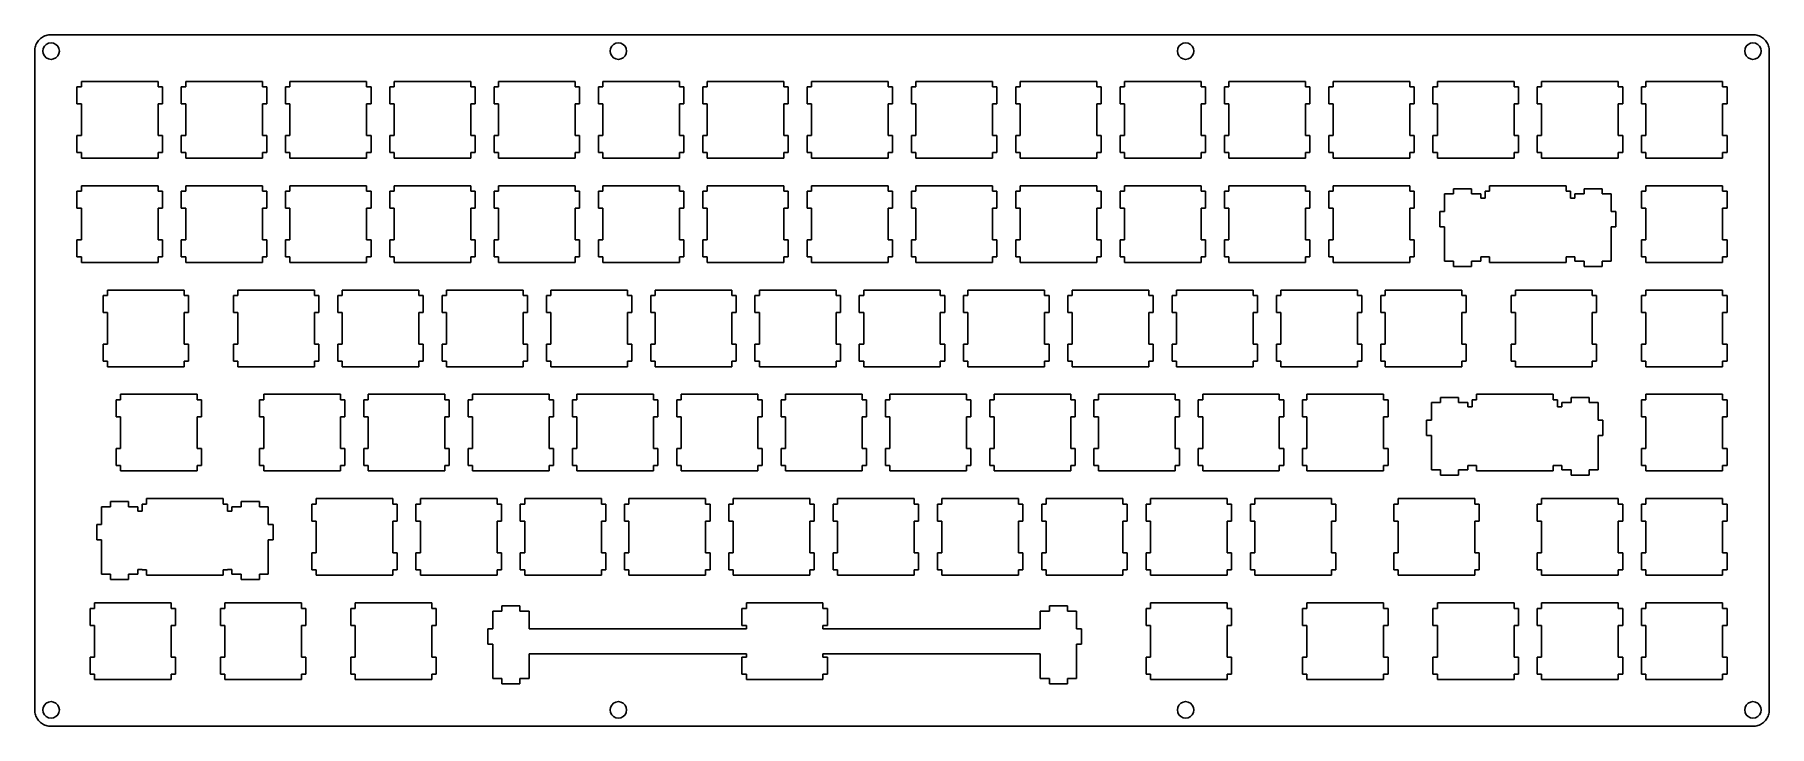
# Model space of a CAD drawing. Extents: x 0 to 317, y 0 to 126.
import ezdxf

# ---------------------------------------------------------------- set-up
doc = ezdxf.new("R2010")
doc.units = 0
doc.layers.get('0').update_dxf_attribs({"linetype": 'CONTINUOUS'})

msp = doc.modelspace()

# ---------------------------------------------------------------- linework, layer by layer
at = {"color": 0}
for p, q in [((0.09371, 123.406), (0.10335, 123.64)), ((0.10335, 123.64), (0.13091, 123.875)), ((0.13091, 123.875), (0.17639, 124.106)), ((0.17639, 124.106), (0.24116, 124.333)), ((0.24116, 124.333), (0.32108, 124.554)), ((0.32108, 124.554), (0.4203, 124.768)), ((0.4203, 124.768), (0.53606, 124.973)), ((0.53606, 124.973), (0.66697, 125.169)), ((0.66697, 125.169), (0.81304, 125.355)), ((0.81304, 125.355), (0.97289, 125.527)), ((0.97289, 125.527), (1.14515, 125.687)), ((1.14515, 125.687), (1.33119, 125.833)), ((1.33119, 125.833), (1.52687, 125.964)), ((1.52687, 125.964), (1.7322, 126.08)), ((1.59439, 123.406), (1.66743, 123.871)), ((1.66743, 123.871), (1.87965, 124.288)), ((1.7322, 126.08), (1.94579, 126.179)), ((1.87965, 124.288), (2.21175, 124.62)), ((1.94579, 126.179), (2.16628, 126.258)), ((2.16628, 126.258), (2.39365, 126.323)), ((2.21175, 124.62), (2.6293, 124.832)), ((2.39365, 126.323), (2.62516, 126.369)), ((2.62516, 126.369), (2.85943, 126.396)), ((2.6293, 124.832), (3.0937, 124.906)), ((2.85943, 126.396), (3.0937, 126.406)), ((3.0937, 126.406), (313.894, 126.406)), ((3.0937, 124.906), (3.55808, 124.832)), ((3.55808, 124.832), (3.97563, 124.62)), ((3.97563, 124.62), (4.30773, 124.288)), ((4.30773, 124.288), (4.52134, 123.871)), ((4.52134, 123.871), (4.59437, 123.406)), ((105.194, 123.406), (105.267, 123.871)), ((105.267, 123.871), (105.479, 124.288)), ((105.479, 124.288), (105.811, 124.62)), ((105.811, 124.62), (106.23, 124.832)), ((106.23, 124.832), (106.693, 124.906)), ((106.693, 124.906), (107.158, 124.832)), ((107.158, 124.832), (107.575, 124.62)), ((107.575, 124.62), (107.907, 124.288)), ((107.907, 124.288), (108.121, 123.871)), ((108.121, 123.871), (108.194, 123.406)), ((208.793, 123.406), (208.867, 123.871)), ((208.867, 123.871), (209.08, 124.288)), ((209.08, 124.288), (209.412, 124.62)), ((209.412, 124.62), (209.83, 124.832)), ((209.83, 124.832), (210.294, 124.906)), ((210.294, 124.906), (210.757, 124.832)), ((210.757, 124.832), (211.176, 124.62)), ((211.176, 124.62), (211.508, 124.288)), ((211.508, 124.288), (211.72, 123.871)), ((211.72, 123.871), (211.793, 123.406)), ((312.394, 123.406), (312.467, 123.871)), ((312.467, 123.871), (312.68, 124.288)), ((312.68, 124.288), (313.012, 124.62)), ((313.012, 124.62), (313.429, 124.832)), ((313.429, 124.832), (313.894, 124.906)), ((313.894, 126.406), (314.129, 126.396)), ((313.894, 124.906), (314.358, 124.832)), ((314.129, 126.396), (314.362, 126.369)), ((314.358, 124.832), (314.775, 124.62)), ((314.362, 126.369), (314.594, 126.323)), ((314.594, 126.323), (314.821, 126.258)), ((314.775, 124.62), (315.108, 124.288)), ((314.821, 126.258), (315.041, 126.179)), ((315.041, 126.179), (315.255, 126.08)), ((315.108, 124.288), (315.321, 123.871)), ((315.255, 126.08), (315.461, 125.964)), ((315.321, 123.871), (315.394, 123.406)), ((315.461, 125.964), (315.656, 125.833)), ((315.656, 125.833), (315.842, 125.687)), ((315.842, 125.687), (316.014, 125.527)), ((316.014, 125.527), (316.174, 125.355)), ((316.174, 125.355), (316.32, 125.169)), ((316.32, 125.169), (316.451, 124.973)), ((316.451, 124.973), (316.567, 124.768)), ((316.567, 124.768), (316.666, 124.554)), ((316.666, 124.554), (316.746, 124.333)), ((316.746, 124.333), (316.811, 124.106)), ((316.811, 124.106), (316.857, 123.875)), ((316.857, 123.875), (316.885, 123.64)), ((316.885, 123.64), (316.894, 123.406)), ((0.09371, 3.1061), (0.09371, 123.406)), ((1.66743, 122.942), (1.59439, 123.406)), ((1.87965, 122.524), (1.66743, 122.942)), ((2.21175, 122.192), (1.87965, 122.524)), ((2.6293, 121.979), (2.21175, 122.192)), ((3.0937, 121.906), (2.6293, 121.979)), ((3.55808, 121.979), (3.0937, 121.906)), ((3.97563, 122.192), (3.55808, 121.979)), ((4.30773, 122.524), (3.97563, 122.192)), ((4.52134, 122.942), (4.30773, 122.524)), ((4.59437, 123.406), (4.52134, 122.942)), ((105.267, 122.942), (105.194, 123.406)), ((105.479, 122.524), (105.267, 122.942)), ((105.811, 122.192), (105.479, 122.524)), ((106.23, 121.979), (105.811, 122.192)), ((106.693, 121.906), (106.23, 121.979)), ((107.158, 121.979), (106.693, 121.906)), ((107.575, 122.192), (107.158, 121.979)), ((107.907, 122.524), (107.575, 122.192)), ((108.121, 122.942), (107.907, 122.524)), ((108.194, 123.406), (108.121, 122.942)), ((208.867, 122.942), (208.793, 123.406)), ((209.08, 122.524), (208.867, 122.942)), ((209.412, 122.192), (209.08, 122.524)), ((209.83, 121.979), (209.412, 122.192)), ((210.294, 121.906), (209.83, 121.979)), ((210.757, 121.979), (210.294, 121.906)), ((211.176, 122.192), (210.757, 121.979)), ((211.508, 122.524), (211.176, 122.192)), ((211.72, 122.942), (211.508, 122.524)), ((211.793, 123.406), (211.72, 122.942)), ((312.467, 122.942), (312.394, 123.406)), ((312.68, 122.524), (312.467, 122.942)), ((313.012, 122.192), (312.68, 122.524)), ((313.429, 121.979), (313.012, 122.192)), ((313.894, 121.906), (313.429, 121.979)), ((314.358, 121.979), (313.894, 121.906)), ((314.775, 122.192), (314.358, 121.979)), ((315.108, 122.524), (314.775, 122.192)), ((315.321, 122.942), (315.108, 122.524)), ((315.394, 123.406), (315.321, 122.942)), ((316.894, 123.406), (316.894, 3.1061)), ((8.61826, 116.881), (8.61826, 117.881)), ((8.61826, 117.881), (22.6191, 117.881)), ((22.6191, 117.881), (22.6191, 116.881)), ((27.6683, 116.881), (27.6683, 117.881)), ((27.6683, 117.881), (41.6691, 117.881)), ((41.6691, 117.881), (41.6691, 116.881)), ((46.7184, 116.881), (46.7184, 117.881)), ((46.7184, 117.881), (60.7191, 117.881)), ((60.7191, 117.881), (60.7191, 116.881)), ((65.7684, 116.881), (65.7684, 117.881)), ((65.7684, 117.881), (79.7691, 117.881)), ((79.7691, 117.881), (79.7691, 116.881)), ((84.8184, 116.881), (84.8184, 117.881)), ((84.8184, 117.881), (98.8191, 117.881)), ((98.8191, 117.881), (98.8191, 116.881)), ((103.868, 116.881), (103.868, 117.881)), ((103.868, 117.881), (117.869, 117.881)), ((117.869, 117.881), (117.869, 116.881)), ((122.918, 116.881), (122.918, 117.881)), ((122.918, 117.881), (136.919, 117.881)), ((136.919, 117.881), (136.919, 116.881)), ((141.968, 116.881), (141.968, 117.881)), ((141.968, 117.881), (155.969, 117.881)), ((155.969, 117.881), (155.969, 116.881)), ((161.018, 116.881), (161.018, 117.881)), ((161.018, 117.881), (175.019, 117.881)), ((175.019, 117.881), (175.019, 116.881)), ((180.068, 116.881), (180.068, 117.881)), ((180.068, 117.881), (194.069, 117.881)), ((194.069, 117.881), (194.069, 116.881)), ((199.118, 116.881), (199.118, 117.881)), ((199.118, 117.881), (213.119, 117.881)), ((213.119, 117.881), (213.119, 116.881)), ((218.168, 116.881), (218.168, 117.881)), ((218.168, 117.881), (232.169, 117.881)), ((232.169, 117.881), (232.169, 116.881)), ((237.218, 116.881), (237.218, 117.881)), ((237.218, 117.881), (251.219, 117.881)), ((251.219, 117.881), (251.219, 116.881)), ((256.268, 116.881), (256.268, 117.881)), ((256.268, 117.881), (270.269, 117.881)), ((270.269, 117.881), (270.269, 116.881)), ((275.318, 116.881), (275.318, 117.881)), ((275.318, 117.881), (289.319, 117.881)), ((289.319, 117.881), (289.319, 116.881)), ((294.368, 116.881), (294.368, 117.881)), ((294.368, 117.881), (308.369, 117.881)), ((308.369, 117.881), (308.369, 116.881)), ((7.819, 113.78), (7.819, 116.881)), ((7.819, 116.881), (8.61826, 116.881)), ((22.6191, 116.881), (23.4184, 116.881)), ((23.4184, 116.881), (23.4184, 113.78)), ((26.869, 113.78), (26.869, 116.881)), ((26.869, 116.881), (27.6683, 116.881)), ((41.6691, 116.881), (42.4684, 116.881)), ((42.4684, 116.881), (42.4684, 113.78)), ((45.919, 113.78), (45.919, 116.881)), ((45.919, 116.881), (46.7184, 116.881)), ((60.7191, 116.881), (61.5184, 116.881)), ((61.5184, 116.881), (61.5184, 113.78)), ((64.969, 113.78), (64.969, 116.881)), ((64.969, 116.881), (65.7684, 116.881)), ((79.7691, 116.881), (80.5684, 116.881)), ((80.5684, 116.881), (80.5684, 113.78)), ((84.019, 113.78), (84.019, 116.881)), ((84.019, 116.881), (84.8184, 116.881)), ((98.8191, 116.881), (99.6184, 116.881)), ((99.6184, 116.881), (99.6184, 113.78)), ((103.069, 113.78), (103.069, 116.881)), ((103.069, 116.881), (103.868, 116.881)), ((117.869, 116.881), (118.668, 116.881)), ((118.668, 116.881), (118.668, 113.78)), ((122.119, 113.78), (122.119, 116.881)), ((122.119, 116.881), (122.918, 116.881)), ((136.919, 116.881), (137.718, 116.881)), ((137.718, 116.881), (137.718, 113.78)), ((141.169, 113.78), (141.169, 116.881)), ((141.169, 116.881), (141.968, 116.881)), ((155.969, 116.881), (156.768, 116.881)), ((156.768, 116.881), (156.768, 113.78)), ((160.219, 113.78), (160.219, 116.881)), ((160.219, 116.881), (161.018, 116.881)), ((175.019, 116.881), (175.818, 116.881)), ((175.818, 116.881), (175.818, 113.78)), ((179.269, 113.78), (179.269, 116.881)), ((179.269, 116.881), (180.068, 116.881)), ((194.069, 116.881), (194.868, 116.881)), ((194.868, 116.881), (194.868, 113.78)), ((198.319, 113.78), (198.319, 116.881)), ((198.319, 116.881), (199.118, 116.881)), ((213.119, 116.881), (213.918, 116.881)), ((213.918, 116.881), (213.918, 113.78)), ((217.369, 113.78), (217.369, 116.881)), ((217.369, 116.881), (218.168, 116.881)), ((232.169, 116.881), (232.968, 116.881)), ((232.968, 116.881), (232.968, 113.78)), ((236.419, 113.78), (236.419, 116.881)), ((236.419, 116.881), (237.218, 116.881)), ((251.219, 116.881), (252.018, 116.881)), ((252.018, 116.881), (252.018, 113.78)), ((255.469, 113.78), (255.469, 116.881)), ((255.469, 116.881), (256.268, 116.881)), ((270.269, 116.881), (271.068, 116.881)), ((271.068, 116.881), (271.068, 113.78)), ((274.519, 113.78), (274.519, 116.881)), ((274.519, 116.881), (275.318, 116.881)), ((289.319, 116.881), (290.118, 116.881)), ((290.118, 116.881), (290.118, 113.78)), ((293.569, 113.78), (293.569, 116.881)), ((293.569, 116.881), (294.368, 116.881)), ((308.369, 116.881), (309.168, 116.881)), ((309.168, 116.881), (309.168, 113.78)), ((8.61826, 113.78), (7.819, 113.78)), ((8.61826, 107.982), (8.61826, 113.78)), ((23.4184, 113.78), (22.6191, 113.78)), ((22.6191, 113.78), (22.6191, 107.982)), ((27.6683, 113.78), (26.869, 113.78)), ((27.6683, 107.982), (27.6683, 113.78)), ((42.4684, 113.78), (41.6691, 113.78)), ((41.6691, 113.78), (41.6691, 107.982)), ((46.7184, 113.78), (45.919, 113.78)), ((46.7184, 107.982), (46.7184, 113.78)), ((61.5184, 113.78), (60.7191, 113.78)), ((60.7191, 113.78), (60.7191, 107.982)), ((65.7684, 113.78), (64.969, 113.78)), ((65.7684, 107.982), (65.7684, 113.78)), ((80.5684, 113.78), (79.7691, 113.78)), ((79.7691, 113.78), (79.7691, 107.982)), ((84.8184, 113.78), (84.019, 113.78)), ((84.8184, 107.982), (84.8184, 113.78)), ((99.6184, 113.78), (98.8191, 113.78)), ((98.8191, 113.78), (98.8191, 107.982)), ((103.868, 113.78), (103.069, 113.78)), ((103.868, 107.982), (103.868, 113.78)), ((118.668, 113.78), (117.869, 113.78)), ((117.869, 113.78), (117.869, 107.982)), ((122.918, 113.78), (122.119, 113.78)), ((122.918, 107.982), (122.918, 113.78)), ((137.718, 113.78), (136.919, 113.78)), ((136.919, 113.78), (136.919, 107.982)), ((141.968, 113.78), (141.169, 113.78)), ((141.968, 107.982), (141.968, 113.78)), ((156.768, 113.78), (155.969, 113.78)), ((155.969, 113.78), (155.969, 107.982)), ((161.018, 113.78), (160.219, 113.78)), ((161.018, 107.982), (161.018, 113.78)), ((175.818, 113.78), (175.019, 113.78)), ((175.019, 113.78), (175.019, 107.982)), ((180.068, 113.78), (179.269, 113.78)), ((180.068, 107.982), (180.068, 113.78)), ((194.868, 113.78), (194.069, 113.78)), ((194.069, 113.78), (194.069, 107.982)), ((199.118, 113.78), (198.319, 113.78)), ((199.118, 107.982), (199.118, 113.78)), ((213.918, 113.78), (213.119, 113.78)), ((213.119, 113.78), (213.119, 107.982)), ((218.168, 113.78), (217.369, 113.78)), ((218.168, 107.982), (218.168, 113.78)), ((232.968, 113.78), (232.169, 113.78)), ((232.169, 113.78), (232.169, 107.982)), ((237.218, 113.78), (236.419, 113.78)), ((237.218, 107.982), (237.218, 113.78)), ((252.018, 113.78), (251.219, 113.78)), ((251.219, 113.78), (251.219, 107.982)), ((256.268, 113.78), (255.469, 113.78)), ((256.268, 107.982), (256.268, 113.78)), ((271.068, 113.78), (270.269, 113.78)), ((270.269, 113.78), (270.269, 107.982)), ((275.318, 113.78), (274.519, 113.78)), ((275.318, 107.982), (275.318, 113.78)), ((290.118, 113.78), (289.319, 113.78)), ((289.319, 113.78), (289.319, 107.982)), ((294.368, 113.78), (293.569, 113.78)), ((294.368, 107.982), (294.368, 113.78)), ((309.168, 113.78), (308.369, 113.78)), ((308.369, 113.78), (308.369, 107.982)), ((7.819, 104.881), (7.819, 107.982)), ((7.819, 107.982), (8.61826, 107.982)), ((22.6191, 107.982), (23.4184, 107.982)), ((23.4184, 107.982), (23.4184, 104.881)), ((26.869, 104.881), (26.869, 107.982)), ((26.869, 107.982), (27.6683, 107.982)), ((41.6691, 107.982), (42.4684, 107.982)), ((42.4684, 107.982), (42.4684, 104.881)), ((45.919, 104.881), (45.919, 107.982)), ((45.919, 107.982), (46.7184, 107.982)), ((60.7191, 107.982), (61.5184, 107.982)), ((61.5184, 107.982), (61.5184, 104.881)), ((64.969, 104.881), (64.969, 107.982)), ((64.969, 107.982), (65.7684, 107.982)), ((79.7691, 107.982), (80.5684, 107.982)), ((80.5684, 107.982), (80.5684, 104.881)), ((84.019, 104.881), (84.019, 107.982)), ((84.019, 107.982), (84.8184, 107.982)), ((98.8191, 107.982), (99.6184, 107.982)), ((99.6184, 107.982), (99.6184, 104.881)), ((103.069, 104.881), (103.069, 107.982)), ((103.069, 107.982), (103.868, 107.982)), ((117.869, 107.982), (118.668, 107.982)), ((118.668, 107.982), (118.668, 104.881)), ((122.119, 104.881), (122.119, 107.982)), ((122.119, 107.982), (122.918, 107.982)), ((136.919, 107.982), (137.718, 107.982)), ((137.718, 107.982), (137.718, 104.881)), ((141.169, 104.881), (141.169, 107.982)), ((141.169, 107.982), (141.968, 107.982)), ((155.969, 107.982), (156.768, 107.982)), ((156.768, 107.982), (156.768, 104.881)), ((160.219, 104.881), (160.219, 107.982)), ((160.219, 107.982), (161.018, 107.982)), ((175.019, 107.982), (175.818, 107.982)), ((175.818, 107.982), (175.818, 104.881)), ((179.269, 104.881), (179.269, 107.982)), ((179.269, 107.982), (180.068, 107.982)), ((194.069, 107.982), (194.868, 107.982)), ((194.868, 107.982), (194.868, 104.881)), ((198.319, 104.881), (198.319, 107.982)), ((198.319, 107.982), (199.118, 107.982)), ((213.119, 107.982), (213.918, 107.982)), ((213.918, 107.982), (213.918, 104.881)), ((217.369, 104.881), (217.369, 107.982)), ((217.369, 107.982), (218.168, 107.982)), ((232.169, 107.982), (232.968, 107.982)), ((232.968, 107.982), (232.968, 104.881)), ((236.419, 104.881), (236.419, 107.982)), ((236.419, 107.982), (237.218, 107.982)), ((251.219, 107.982), (252.018, 107.982)), ((252.018, 107.982), (252.018, 104.881)), ((255.469, 104.881), (255.469, 107.982)), ((255.469, 107.982), (256.268, 107.982)), ((270.269, 107.982), (271.068, 107.982)), ((271.068, 107.982), (271.068, 104.881)), ((274.519, 104.881), (274.519, 107.982)), ((274.519, 107.982), (275.318, 107.982)), ((289.319, 107.982), (290.118, 107.982)), ((290.118, 107.982), (290.118, 104.881)), ((293.569, 104.881), (293.569, 107.982)), ((293.569, 107.982), (294.368, 107.982)), ((308.369, 107.982), (309.168, 107.982)), ((309.168, 107.982), (309.168, 104.881)), ((8.61826, 104.881), (7.819, 104.881)), ((8.61826, 103.881), (8.61826, 104.881)), ((22.6191, 104.881), (22.6191, 103.881)), ((23.4184, 104.881), (22.6191, 104.881)), ((27.6683, 104.881), (26.869, 104.881)), ((27.6683, 103.881), (27.6683, 104.881)), ((41.6691, 104.881), (41.6691, 103.881)), ((42.4684, 104.881), (41.6691, 104.881)), ((46.7184, 104.881), (45.919, 104.881)), ((46.7184, 103.881), (46.7184, 104.881)), ((60.7191, 104.881), (60.7191, 103.881)), ((61.5184, 104.881), (60.7191, 104.881)), ((65.7684, 104.881), (64.969, 104.881)), ((65.7684, 103.881), (65.7684, 104.881)), ((79.7691, 104.881), (79.7691, 103.881)), ((80.5684, 104.881), (79.7691, 104.881)), ((84.8184, 104.881), (84.019, 104.881)), ((84.8184, 103.881), (84.8184, 104.881)), ((98.8191, 104.881), (98.8191, 103.881)), ((99.6184, 104.881), (98.8191, 104.881)), ((103.868, 104.881), (103.069, 104.881)), ((103.868, 103.881), (103.868, 104.881)), ((117.869, 104.881), (117.869, 103.881)), ((118.668, 104.881), (117.869, 104.881)), ((122.918, 104.881), (122.119, 104.881)), ((122.918, 103.881), (122.918, 104.881)), ((136.919, 104.881), (136.919, 103.881)), ((137.718, 104.881), (136.919, 104.881)), ((141.968, 104.881), (141.169, 104.881)), ((141.968, 103.881), (141.968, 104.881)), ((155.969, 104.881), (155.969, 103.881)), ((156.768, 104.881), (155.969, 104.881)), ((161.018, 104.881), (160.219, 104.881)), ((161.018, 103.881), (161.018, 104.881)), ((175.019, 104.881), (175.019, 103.881)), ((175.818, 104.881), (175.019, 104.881)), ((180.068, 104.881), (179.269, 104.881)), ((180.068, 103.881), (180.068, 104.881)), ((194.069, 104.881), (194.069, 103.881)), ((194.868, 104.881), (194.069, 104.881)), ((199.118, 104.881), (198.319, 104.881)), ((199.118, 103.881), (199.118, 104.881)), ((213.119, 104.881), (213.119, 103.881)), ((213.918, 104.881), (213.119, 104.881)), ((218.168, 104.881), (217.369, 104.881)), ((218.168, 103.881), (218.168, 104.881)), ((232.169, 104.881), (232.169, 103.881)), ((232.968, 104.881), (232.169, 104.881)), ((237.218, 104.881), (236.419, 104.881)), ((237.218, 103.881), (237.218, 104.881)), ((251.219, 104.881), (251.219, 103.881)), ((252.018, 104.881), (251.219, 104.881)), ((256.268, 104.881), (255.469, 104.881)), ((256.268, 103.881), (256.268, 104.881)), ((270.269, 104.881), (270.269, 103.881)), ((271.068, 104.881), (270.269, 104.881)), ((275.318, 104.881), (274.519, 104.881)), ((275.318, 103.881), (275.318, 104.881)), ((289.319, 104.881), (289.319, 103.881)), ((290.118, 104.881), (289.319, 104.881)), ((294.368, 104.881), (293.569, 104.881)), ((294.368, 103.881), (294.368, 104.881)), ((308.369, 104.881), (308.369, 103.881)), ((309.168, 104.881), (308.369, 104.881)), ((22.6191, 103.881), (8.61826, 103.881)), ((41.6691, 103.881), (27.6683, 103.881)), ((60.7191, 103.881), (46.7184, 103.881)), ((79.7691, 103.881), (65.7684, 103.881)), ((98.8191, 103.881), (84.8184, 103.881)), ((117.869, 103.881), (103.868, 103.881)), ((136.919, 103.881), (122.918, 103.881)), ((155.969, 103.881), (141.968, 103.881)), ((175.019, 103.881), (161.018, 103.881)), ((194.069, 103.881), (180.068, 103.881)), ((213.119, 103.881), (199.118, 103.881)), ((232.169, 103.881), (218.168, 103.881)), ((251.219, 103.881), (237.218, 103.881)), ((270.269, 103.881), (256.268, 103.881)), ((289.319, 103.881), (275.318, 103.881)), ((308.369, 103.881), (294.368, 103.881)), ((8.61826, 97.8309), (8.61826, 98.8314)), ((8.61826, 98.8314), (22.6191, 98.8314)), ((22.6191, 98.8314), (22.6191, 97.8309)), ((27.6683, 97.8309), (27.6683, 98.8314)), ((27.6683, 98.8314), (41.6691, 98.8314)), ((41.6691, 98.8314), (41.6691, 97.8309)), ((46.7184, 97.8309), (46.7184, 98.8314)), ((46.7184, 98.8314), (60.7191, 98.8314)), ((60.7191, 98.8314), (60.7191, 97.8309)), ((65.7684, 97.8309), (65.7684, 98.8314)), ((65.7684, 98.8314), (79.7691, 98.8314)), ((79.7691, 98.8314), (79.7691, 97.8309)), ((84.8184, 97.8309), (84.8184, 98.8314)), ((84.8184, 98.8314), (98.8191, 98.8314)), ((98.8191, 98.8314), (98.8191, 97.8309)), ((103.868, 97.8309), (103.868, 98.8314)), ((103.868, 98.8314), (117.869, 98.8314)), ((117.869, 98.8314), (117.869, 97.8309)), ((122.918, 97.8309), (122.918, 98.8314)), ((122.918, 98.8314), (136.919, 98.8314)), ((136.919, 98.8314), (136.919, 97.8309)), ((141.968, 97.8309), (141.968, 98.8314)), ((141.968, 98.8314), (155.969, 98.8314)), ((155.969, 98.8314), (155.969, 97.8309)), ((161.018, 97.8309), (161.018, 98.8314)), ((161.018, 98.8314), (175.019, 98.8314)), ((175.019, 98.8314), (175.019, 97.8309)), ((180.068, 97.8309), (180.068, 98.8314)), ((180.068, 98.8314), (194.069, 98.8314)), ((194.069, 98.8314), (194.069, 97.8309)), ((199.118, 97.8309), (199.118, 98.8314)), ((199.118, 98.8314), (213.119, 98.8314)), ((213.119, 98.8314), (213.119, 97.8309)), ((218.168, 97.8309), (218.168, 98.8314)), ((218.168, 98.8314), (232.169, 98.8314)), ((232.169, 98.8314), (232.169, 97.8309)), ((237.218, 97.8309), (237.218, 98.8314)), ((237.218, 98.8314), (251.219, 98.8314)), ((251.219, 98.8314), (251.219, 97.8309)), ((259.194, 97.361), (259.194, 98.2818)), ((259.194, 98.2818), (262.494, 98.2818)), ((262.494, 98.2818), (262.494, 97.361)), ((265.793, 97.8309), (265.793, 98.8314)), ((265.793, 98.8314), (279.794, 98.8314)), ((279.794, 98.8314), (279.794, 97.8309)), ((283.093, 97.361), (283.093, 98.2818)), ((283.093, 98.2818), (286.393, 98.2818)), ((286.393, 98.2818), (286.393, 97.361)), ((294.368, 97.8309), (294.368, 98.8314)), ((294.368, 98.8314), (308.369, 98.8314)), ((308.369, 98.8314), (308.369, 97.8309)), ((7.819, 94.7304), (7.819, 97.8309)), ((7.819, 97.8309), (8.61826, 97.8309)), ((22.6191, 97.8309), (23.4184, 97.8309)), ((23.4184, 97.8309), (23.4184, 94.7304)), ((26.869, 94.7304), (26.869, 97.8309)), ((26.869, 97.8309), (27.6683, 97.8309)), ((41.6691, 97.8309), (42.4684, 97.8309)), ((42.4684, 97.8309), (42.4684, 94.7304)), ((45.919, 94.7304), (45.919, 97.8309)), ((45.919, 97.8309), (46.7184, 97.8309)), ((60.7191, 97.8309), (61.5184, 97.8309)), ((61.5184, 97.8309), (61.5184, 94.7304)), ((64.969, 94.7304), (64.969, 97.8309)), ((64.969, 97.8309), (65.7684, 97.8309)), ((79.7691, 97.8309), (80.5684, 97.8309)), ((80.5684, 97.8309), (80.5684, 94.7304)), ((84.019, 94.7304), (84.019, 97.8309)), ((84.019, 97.8309), (84.8184, 97.8309)), ((98.8191, 97.8309), (99.6184, 97.8309)), ((99.6184, 97.8309), (99.6184, 94.7304)), ((103.069, 94.7304), (103.069, 97.8309)), ((103.069, 97.8309), (103.868, 97.8309)), ((117.869, 97.8309), (118.668, 97.8309)), ((118.668, 97.8309), (118.668, 94.7304)), ((122.119, 94.7304), (122.119, 97.8309)), ((122.119, 97.8309), (122.918, 97.8309)), ((136.919, 97.8309), (137.718, 97.8309)), ((137.718, 97.8309), (137.718, 94.7304)), ((141.169, 94.7304), (141.169, 97.8309)), ((141.169, 97.8309), (141.968, 97.8309)), ((155.969, 97.8309), (156.768, 97.8309)), ((156.768, 97.8309), (156.768, 94.7304)), ((160.219, 94.7304), (160.219, 97.8309)), ((160.219, 97.8309), (161.018, 97.8309)), ((175.019, 97.8309), (175.818, 97.8309)), ((175.818, 97.8309), (175.818, 94.7304)), ((179.269, 94.7304), (179.269, 97.8309)), ((179.269, 97.8309), (180.068, 97.8309)), ((194.069, 97.8309), (194.868, 97.8309)), ((194.868, 97.8309), (194.868, 94.7304)), ((198.319, 94.7304), (198.319, 97.8309)), ((198.319, 97.8309), (199.118, 97.8309)), ((213.119, 97.8309), (213.918, 97.8309)), ((213.918, 97.8309), (213.918, 94.7304)), ((217.369, 94.7304), (217.369, 97.8309)), ((217.369, 97.8309), (218.168, 97.8309)), ((232.169, 97.8309), (232.968, 97.8309)), ((232.968, 97.8309), (232.968, 94.7304)), ((236.419, 94.7304), (236.419, 97.8309)), ((236.419, 97.8309), (237.218, 97.8309)), ((251.219, 97.8309), (252.018, 97.8309)), ((252.018, 97.8309), (252.018, 94.7304)), ((257.569, 94.131), (257.569, 97.361)), ((257.569, 97.361), (259.194, 97.361)), ((262.494, 97.361), (264.218, 97.361)), ((264.218, 97.361), (264.218, 96.5606)), ((264.218, 96.5606), (264.994, 96.5606)), ((264.994, 96.5606), (264.994, 97.8309)), ((264.994, 97.8309), (265.793, 97.8309)), ((279.794, 97.8309), (280.593, 97.8309)), ((280.593, 97.8309), (280.593, 96.5606)), ((280.593, 96.5606), (281.369, 96.5606)), ((281.369, 96.5606), (281.369, 97.361)), ((281.369, 97.361), (283.093, 97.361)), ((286.393, 97.361), (288.018, 97.361)), ((288.018, 97.361), (288.018, 94.131)), ((293.569, 94.7304), (293.569, 97.8309)), ((293.569, 97.8309), (294.368, 97.8309)), ((308.369, 97.8309), (309.168, 97.8309)), ((309.168, 97.8309), (309.168, 94.7304)), ((8.61826, 94.7304), (7.819, 94.7304)), ((8.61826, 88.9317), (8.61826, 94.7304)), ((23.4184, 94.7304), (22.6191, 94.7304)), ((22.6191, 94.7304), (22.6191, 88.9317)), ((27.6683, 94.7304), (26.869, 94.7304)), ((27.6683, 88.9317), (27.6683, 94.7304)), ((42.4684, 94.7304), (41.6691, 94.7304)), ((41.6691, 94.7304), (41.6691, 88.9317)), ((46.7184, 94.7304), (45.919, 94.7304)), ((46.7184, 88.9317), (46.7184, 94.7304)), ((61.5184, 94.7304), (60.7191, 94.7304)), ((60.7191, 94.7304), (60.7191, 88.9317)), ((65.7684, 94.7304), (64.969, 94.7304)), ((65.7684, 88.9317), (65.7684, 94.7304)), ((80.5684, 94.7304), (79.7691, 94.7304)), ((79.7691, 94.7304), (79.7691, 88.9317)), ((84.8184, 94.7304), (84.019, 94.7304)), ((84.8184, 88.9317), (84.8184, 94.7304)), ((99.6184, 94.7304), (98.8191, 94.7304)), ((98.8191, 94.7304), (98.8191, 88.9317)), ((103.868, 94.7304), (103.069, 94.7304)), ((103.868, 88.9317), (103.868, 94.7304)), ((118.668, 94.7304), (117.869, 94.7304)), ((117.869, 94.7304), (117.869, 88.9317)), ((122.918, 94.7304), (122.119, 94.7304)), ((122.918, 88.9317), (122.918, 94.7304)), ((137.718, 94.7304), (136.919, 94.7304)), ((136.919, 94.7304), (136.919, 88.9317)), ((141.968, 94.7304), (141.169, 94.7304)), ((141.968, 88.9317), (141.968, 94.7304)), ((156.768, 94.7304), (155.969, 94.7304)), ((155.969, 94.7304), (155.969, 88.9317)), ((161.018, 94.7304), (160.219, 94.7304)), ((161.018, 88.9317), (161.018, 94.7304)), ((175.818, 94.7304), (175.019, 94.7304)), ((175.019, 94.7304), (175.019, 88.9317)), ((180.068, 94.7304), (179.269, 94.7304)), ((180.068, 88.9317), (180.068, 94.7304)), ((194.868, 94.7304), (194.069, 94.7304)), ((194.069, 94.7304), (194.069, 88.9317)), ((199.118, 94.7304), (198.319, 94.7304)), ((199.118, 88.9317), (199.118, 94.7304)), ((213.918, 94.7304), (213.119, 94.7304)), ((213.119, 94.7304), (213.119, 88.9317)), ((218.168, 94.7304), (217.369, 94.7304)), ((218.168, 88.9317), (218.168, 94.7304)), ((232.968, 94.7304), (232.169, 94.7304)), ((232.169, 94.7304), (232.169, 88.9317)), ((237.218, 94.7304), (236.419, 94.7304)), ((237.218, 88.9317), (237.218, 94.7304)), ((252.018, 94.7304), (251.219, 94.7304)), ((251.219, 94.7304), (251.219, 88.9317)), ((256.694, 91.331), (256.694, 94.131)), ((256.694, 94.131), (257.569, 94.131)), ((288.018, 94.131), (288.893, 94.131)), ((288.893, 94.131), (288.893, 91.331)), ((294.368, 94.7304), (293.569, 94.7304)), ((294.368, 88.9317), (294.368, 94.7304)), ((309.168, 94.7304), (308.369, 94.7304)), ((308.369, 94.7304), (308.369, 88.9317)), ((7.819, 85.8312), (7.819, 88.9317)), ((7.819, 88.9317), (8.61826, 88.9317)), ((22.6191, 88.9317), (23.4184, 88.9317)), ((23.4184, 88.9317), (23.4184, 85.8312)), ((26.869, 85.8312), (26.869, 88.9317)), ((26.869, 88.9317), (27.6683, 88.9317)), ((41.6691, 88.9317), (42.4684, 88.9317)), ((42.4684, 88.9317), (42.4684, 85.8312)), ((45.919, 85.8312), (45.919, 88.9317)), ((45.919, 88.9317), (46.7184, 88.9317)), ((60.7191, 88.9317), (61.5184, 88.9317)), ((61.5184, 88.9317), (61.5184, 85.8312)), ((64.969, 85.8312), (64.969, 88.9317)), ((64.969, 88.9317), (65.7684, 88.9317)), ((79.7691, 88.9317), (80.5684, 88.9317)), ((80.5684, 88.9317), (80.5684, 85.8312)), ((84.019, 85.8312), (84.019, 88.9317)), ((84.019, 88.9317), (84.8184, 88.9317)), ((98.8191, 88.9317), (99.6184, 88.9317)), ((99.6184, 88.9317), (99.6184, 85.8312)), ((103.069, 85.8312), (103.069, 88.9317)), ((103.069, 88.9317), (103.868, 88.9317)), ((117.869, 88.9317), (118.668, 88.9317)), ((118.668, 88.9317), (118.668, 85.8312)), ((122.119, 85.8312), (122.119, 88.9317)), ((122.119, 88.9317), (122.918, 88.9317)), ((136.919, 88.9317), (137.718, 88.9317)), ((137.718, 88.9317), (137.718, 85.8312)), ((141.169, 85.8312), (141.169, 88.9317)), ((141.169, 88.9317), (141.968, 88.9317)), ((155.969, 88.9317), (156.768, 88.9317)), ((156.768, 88.9317), (156.768, 85.8312)), ((160.219, 85.8312), (160.219, 88.9317)), ((160.219, 88.9317), (161.018, 88.9317)), ((175.019, 88.9317), (175.818, 88.9317)), ((175.818, 88.9317), (175.818, 85.8312)), ((179.269, 85.8312), (179.269, 88.9317)), ((179.269, 88.9317), (180.068, 88.9317)), ((194.069, 88.9317), (194.868, 88.9317)), ((194.868, 88.9317), (194.868, 85.8312)), ((198.319, 85.8312), (198.319, 88.9317)), ((198.319, 88.9317), (199.118, 88.9317)), ((213.119, 88.9317), (213.918, 88.9317)), ((213.918, 88.9317), (213.918, 85.8312)), ((217.369, 85.8312), (217.369, 88.9317)), ((217.369, 88.9317), (218.168, 88.9317)), ((232.169, 88.9317), (232.968, 88.9317)), ((232.968, 88.9317), (232.968, 85.8312)), ((236.419, 85.8312), (236.419, 88.9317)), ((236.419, 88.9317), (237.218, 88.9317)), ((251.219, 88.9317), (252.018, 88.9317)), ((252.018, 88.9317), (252.018, 85.8312)), ((257.569, 91.331), (256.694, 91.331)), ((257.569, 85.0607), (257.569, 91.331)), ((288.018, 91.331), (288.018, 85.0607)), ((288.893, 91.331), (288.018, 91.331)), ((293.569, 85.8312), (293.569, 88.9317)), ((293.569, 88.9317), (294.368, 88.9317)), ((308.369, 88.9317), (309.168, 88.9317)), ((309.168, 88.9317), (309.168, 85.8312)), ((8.61826, 85.8312), (7.819, 85.8312)), ((8.61826, 84.8307), (8.61826, 85.8312)), ((22.6191, 85.8312), (22.6191, 84.8307)), ((23.4184, 85.8312), (22.6191, 85.8312)), ((27.6683, 85.8312), (26.869, 85.8312)), ((27.6683, 84.8307), (27.6683, 85.8312)), ((41.6691, 85.8312), (41.6691, 84.8307)), ((42.4684, 85.8312), (41.6691, 85.8312)), ((46.7184, 85.8312), (45.919, 85.8312)), ((46.7184, 84.8307), (46.7184, 85.8312)), ((60.7191, 85.8312), (60.7191, 84.8307)), ((61.5184, 85.8312), (60.7191, 85.8312)), ((65.7684, 85.8312), (64.969, 85.8312)), ((65.7684, 84.8307), (65.7684, 85.8312)), ((79.7691, 85.8312), (79.7691, 84.8307)), ((80.5684, 85.8312), (79.7691, 85.8312)), ((84.8184, 85.8312), (84.019, 85.8312)), ((84.8184, 84.8307), (84.8184, 85.8312)), ((98.8191, 85.8312), (98.8191, 84.8307)), ((99.6184, 85.8312), (98.8191, 85.8312)), ((103.868, 85.8312), (103.069, 85.8312)), ((103.868, 84.8307), (103.868, 85.8312)), ((117.869, 85.8312), (117.869, 84.8307)), ((118.668, 85.8312), (117.869, 85.8312)), ((122.918, 85.8312), (122.119, 85.8312)), ((122.918, 84.8307), (122.918, 85.8312)), ((136.919, 85.8312), (136.919, 84.8307)), ((137.718, 85.8312), (136.919, 85.8312)), ((141.968, 85.8312), (141.169, 85.8312)), ((141.968, 84.8307), (141.968, 85.8312)), ((155.969, 85.8312), (155.969, 84.8307)), ((156.768, 85.8312), (155.969, 85.8312)), ((161.018, 85.8312), (160.219, 85.8312)), ((161.018, 84.8307), (161.018, 85.8312)), ((175.019, 85.8312), (175.019, 84.8307)), ((175.818, 85.8312), (175.019, 85.8312)), ((180.068, 85.8312), (179.269, 85.8312)), ((180.068, 84.8307), (180.068, 85.8312)), ((194.069, 85.8312), (194.069, 84.8307)), ((194.868, 85.8312), (194.069, 85.8312)), ((199.118, 85.8312), (198.319, 85.8312)), ((199.118, 84.8307), (199.118, 85.8312)), ((213.119, 85.8312), (213.119, 84.8307)), ((213.918, 85.8312), (213.119, 85.8312)), ((218.168, 85.8312), (217.369, 85.8312)), ((218.168, 84.8307), (218.168, 85.8312)), ((232.169, 85.8312), (232.169, 84.8307)), ((232.968, 85.8312), (232.169, 85.8312)), ((237.218, 85.8312), (236.419, 85.8312)), ((237.218, 84.8307), (237.218, 85.8312)), ((251.219, 85.8312), (251.219, 84.8307)), ((252.018, 85.8312), (251.219, 85.8312)), ((264.994, 85.8615), (264.218, 85.8615)), ((264.218, 85.8615), (264.218, 85.0607)), ((264.994, 85.8312), (264.994, 85.8615)), ((265.793, 85.8312), (264.994, 85.8312)), ((265.793, 84.8307), (265.793, 85.8312)), ((280.593, 85.8312), (279.794, 85.8312)), ((279.794, 85.8312), (279.794, 84.8307)), ((281.369, 85.8615), (280.593, 85.8615)), ((280.593, 85.8615), (280.593, 85.8312)), ((281.369, 85.0607), (281.369, 85.8615)), ((294.368, 85.8312), (293.569, 85.8312)), ((294.368, 84.8307), (294.368, 85.8312)), ((308.369, 85.8312), (308.369, 84.8307)), ((309.168, 85.8312), (308.369, 85.8312)), ((22.6191, 84.8307), (8.61826, 84.8307)), ((41.6691, 84.8307), (27.6683, 84.8307)), ((60.7191, 84.8307), (46.7184, 84.8307)), ((79.7691, 84.8307), (65.7684, 84.8307)), ((98.8191, 84.8307), (84.8184, 84.8307)), ((117.869, 84.8307), (103.868, 84.8307)), ((136.919, 84.8307), (122.918, 84.8307)), ((155.969, 84.8307), (141.968, 84.8307)), ((175.019, 84.8307), (161.018, 84.8307)), ((194.069, 84.8307), (180.068, 84.8307)), ((213.119, 84.8307), (199.118, 84.8307)), ((232.169, 84.8307), (218.168, 84.8307)), ((251.219, 84.8307), (237.218, 84.8307)), ((259.194, 85.0607), (257.569, 85.0607)), ((259.194, 84.0811), (259.194, 85.0607)), ((262.494, 84.0811), (259.194, 84.0811)), ((264.218, 85.0607), (262.494, 85.0607)), ((262.494, 85.0607), (262.494, 84.0811)), ((279.794, 84.8307), (265.793, 84.8307)), ((283.093, 85.0607), (281.369, 85.0607)), ((283.093, 84.0811), (283.093, 85.0607)), ((286.393, 84.0811), (283.093, 84.0811)), ((288.018, 85.0607), (286.393, 85.0607)), ((286.393, 85.0607), (286.393, 84.0811)), ((308.369, 84.8307), (294.368, 84.8307)), ((13.3821, 78.7809), (13.3821, 79.7814)), ((13.3821, 79.7814), (27.3816, 79.7814)), ((27.3816, 79.7814), (27.3816, 78.7809)), ((37.1934, 78.7809), (37.1934, 79.7814)), ((37.1934, 79.7814), (51.1941, 79.7814)), ((51.1941, 79.7814), (51.1941, 78.7809)), ((56.2434, 78.7809), (56.2434, 79.7814)), ((56.2434, 79.7814), (70.2441, 79.7814)), ((70.2441, 79.7814), (70.2441, 78.7809)), ((75.2934, 78.7809), (75.2934, 79.7814)), ((75.2934, 79.7814), (89.2941, 79.7814)), ((89.2941, 79.7814), (89.2941, 78.7809)), ((94.3434, 78.7809), (94.3434, 79.7814)), ((94.3434, 79.7814), (108.344, 79.7814)), ((108.344, 79.7814), (108.344, 78.7809)), ((113.393, 78.7809), (113.393, 79.7814)), ((113.393, 79.7814), (127.394, 79.7814)), ((127.394, 79.7814), (127.394, 78.7809)), ((132.443, 78.7809), (132.443, 79.7814)), ((132.443, 79.7814), (146.444, 79.7814)), ((146.444, 79.7814), (146.444, 78.7809)), ((151.493, 78.7809), (151.493, 79.7814)), ((151.493, 79.7814), (165.494, 79.7814)), ((165.494, 79.7814), (165.494, 78.7809)), ((170.543, 78.7809), (170.543, 79.7814)), ((170.543, 79.7814), (184.544, 79.7814)), ((184.544, 79.7814), (184.544, 78.7809)), ((189.593, 78.7809), (189.593, 79.7814)), ((189.593, 79.7814), (203.594, 79.7814)), ((203.594, 79.7814), (203.594, 78.7809)), ((208.643, 78.7809), (208.643, 79.7814)), ((208.643, 79.7814), (222.644, 79.7814)), ((222.644, 79.7814), (222.644, 78.7809)), ((227.693, 78.7809), (227.693, 79.7814)), ((227.693, 79.7814), (241.694, 79.7814)), ((241.694, 79.7814), (241.694, 78.7809)), ((246.743, 78.7809), (246.743, 79.7814)), ((246.743, 79.7814), (260.744, 79.7814)), ((260.744, 79.7814), (260.744, 78.7809)), ((270.557, 78.7809), (270.557, 79.7814)), ((270.557, 79.7814), (284.557, 79.7814)), ((284.557, 79.7814), (284.557, 78.7809)), ((294.368, 78.7809), (294.368, 79.7814)), ((294.368, 79.7814), (308.369, 79.7814)), ((308.369, 79.7814), (308.369, 78.7809)), ((12.5815, 75.6804), (12.5815, 78.7809)), ((12.5815, 78.7809), (13.3821, 78.7809)), ((27.3816, 78.7809), (28.1809, 78.7809)), ((28.1809, 78.7809), (28.1809, 75.6804)), ((36.394, 75.6804), (36.394, 78.7809)), ((36.394, 78.7809), (37.1934, 78.7809)), ((51.1941, 78.7809), (51.9934, 78.7809)), ((51.9934, 78.7809), (51.9934, 75.6804)), ((55.444, 75.6804), (55.444, 78.7809)), ((55.444, 78.7809), (56.2434, 78.7809)), ((70.2441, 78.7809), (71.0434, 78.7809)), ((71.0434, 78.7809), (71.0434, 75.6804)), ((74.494, 75.6804), (74.494, 78.7809)), ((74.494, 78.7809), (75.2934, 78.7809)), ((89.2941, 78.7809), (90.0934, 78.7809)), ((90.0934, 78.7809), (90.0934, 75.6804)), ((93.544, 75.6804), (93.544, 78.7809)), ((93.544, 78.7809), (94.3434, 78.7809)), ((108.344, 78.7809), (109.143, 78.7809)), ((109.143, 78.7809), (109.143, 75.6804)), ((112.594, 75.6804), (112.594, 78.7809)), ((112.594, 78.7809), (113.393, 78.7809)), ((127.394, 78.7809), (128.193, 78.7809)), ((128.193, 78.7809), (128.193, 75.6804)), ((131.644, 75.6804), (131.644, 78.7809)), ((131.644, 78.7809), (132.443, 78.7809)), ((146.444, 78.7809), (147.243, 78.7809)), ((147.243, 78.7809), (147.243, 75.6804)), ((150.694, 75.6804), (150.694, 78.7809)), ((150.694, 78.7809), (151.493, 78.7809)), ((165.494, 78.7809), (166.293, 78.7809)), ((166.293, 78.7809), (166.293, 75.6804)), ((169.744, 75.6804), (169.744, 78.7809)), ((169.744, 78.7809), (170.543, 78.7809)), ((184.544, 78.7809), (185.343, 78.7809)), ((185.343, 78.7809), (185.343, 75.6804)), ((188.794, 75.6804), (188.794, 78.7809)), ((188.794, 78.7809), (189.593, 78.7809)), ((203.594, 78.7809), (204.393, 78.7809)), ((204.393, 78.7809), (204.393, 75.6804)), ((207.844, 75.6804), (207.844, 78.7809)), ((207.844, 78.7809), (208.643, 78.7809)), ((222.644, 78.7809), (223.443, 78.7809)), ((223.443, 78.7809), (223.443, 75.6804)), ((226.894, 75.6804), (226.894, 78.7809)), ((226.894, 78.7809), (227.693, 78.7809)), ((241.694, 78.7809), (242.493, 78.7809)), ((242.493, 78.7809), (242.493, 75.6804)), ((245.944, 75.6804), (245.944, 78.7809)), ((245.944, 78.7809), (246.743, 78.7809)), ((260.744, 78.7809), (261.543, 78.7809)), ((261.543, 78.7809), (261.543, 75.6804)), ((269.756, 75.6804), (269.756, 78.7809)), ((269.756, 78.7809), (270.557, 78.7809)), ((284.557, 78.7809), (285.357, 78.7809)), ((285.357, 78.7809), (285.357, 75.6804)), ((293.569, 75.6804), (293.569, 78.7809)), ((293.569, 78.7809), (294.368, 78.7809)), ((308.369, 78.7809), (309.168, 78.7809)), ((309.168, 78.7809), (309.168, 75.6804)), ((13.3821, 75.6804), (12.5815, 75.6804)), ((13.3821, 69.8817), (13.3821, 75.6804)), ((28.1809, 75.6804), (27.3816, 75.6804)), ((27.3816, 75.6804), (27.3816, 69.8817)), ((37.1934, 75.6804), (36.394, 75.6804)), ((37.1934, 69.8817), (37.1934, 75.6804)), ((51.9934, 75.6804), (51.1941, 75.6804)), ((51.1941, 75.6804), (51.1941, 69.8817)), ((56.2434, 75.6804), (55.444, 75.6804)), ((56.2434, 69.8817), (56.2434, 75.6804)), ((71.0434, 75.6804), (70.2441, 75.6804)), ((70.2441, 75.6804), (70.2441, 69.8817)), ((75.2934, 75.6804), (74.494, 75.6804)), ((75.2934, 69.8817), (75.2934, 75.6804)), ((90.0934, 75.6804), (89.2941, 75.6804)), ((89.2941, 75.6804), (89.2941, 69.8817)), ((94.3434, 75.6804), (93.544, 75.6804)), ((94.3434, 69.8817), (94.3434, 75.6804)), ((109.143, 75.6804), (108.344, 75.6804)), ((108.344, 75.6804), (108.344, 69.8817)), ((113.393, 75.6804), (112.594, 75.6804)), ((113.393, 69.8817), (113.393, 75.6804)), ((128.193, 75.6804), (127.394, 75.6804)), ((127.394, 75.6804), (127.394, 69.8817)), ((132.443, 75.6804), (131.644, 75.6804)), ((132.443, 69.8817), (132.443, 75.6804)), ((147.243, 75.6804), (146.444, 75.6804)), ((146.444, 75.6804), (146.444, 69.8817)), ((151.493, 75.6804), (150.694, 75.6804)), ((151.493, 69.8817), (151.493, 75.6804)), ((166.293, 75.6804), (165.494, 75.6804)), ((165.494, 75.6804), (165.494, 69.8817)), ((170.543, 75.6804), (169.744, 75.6804)), ((170.543, 69.8817), (170.543, 75.6804)), ((185.343, 75.6804), (184.544, 75.6804)), ((184.544, 75.6804), (184.544, 69.8817)), ((189.593, 75.6804), (188.794, 75.6804)), ((189.593, 69.8817), (189.593, 75.6804)), ((204.393, 75.6804), (203.594, 75.6804)), ((203.594, 75.6804), (203.594, 69.8817)), ((208.643, 75.6804), (207.844, 75.6804)), ((208.643, 69.8817), (208.643, 75.6804)), ((223.443, 75.6804), (222.644, 75.6804)), ((222.644, 75.6804), (222.644, 69.8817)), ((227.693, 75.6804), (226.894, 75.6804)), ((227.693, 69.8817), (227.693, 75.6804)), ((242.493, 75.6804), (241.694, 75.6804)), ((241.694, 75.6804), (241.694, 69.8817)), ((246.743, 75.6804), (245.944, 75.6804)), ((246.743, 69.8817), (246.743, 75.6804)), ((261.543, 75.6804), (260.744, 75.6804)), ((260.744, 75.6804), (260.744, 69.8817)), ((270.557, 75.6804), (269.756, 75.6804)), ((270.557, 69.8817), (270.557, 75.6804)), ((285.357, 75.6804), (284.557, 75.6804)), ((284.557, 75.6804), (284.557, 69.8817)), ((294.368, 75.6804), (293.569, 75.6804)), ((294.368, 69.8817), (294.368, 75.6804)), ((309.168, 75.6804), (308.369, 75.6804)), ((308.369, 75.6804), (308.369, 69.8817)), ((12.5815, 66.7812), (12.5815, 69.8817)), ((12.5815, 69.8817), (13.3821, 69.8817)), ((27.3816, 69.8817), (28.1809, 69.8817)), ((28.1809, 69.8817), (28.1809, 66.7812)), ((36.394, 66.7812), (36.394, 69.8817)), ((36.394, 69.8817), (37.1934, 69.8817)), ((51.1941, 69.8817), (51.9934, 69.8817)), ((51.9934, 69.8817), (51.9934, 66.7812)), ((55.444, 66.7812), (55.444, 69.8817)), ((55.444, 69.8817), (56.2434, 69.8817)), ((70.2441, 69.8817), (71.0434, 69.8817)), ((71.0434, 69.8817), (71.0434, 66.7812)), ((74.494, 66.7812), (74.494, 69.8817)), ((74.494, 69.8817), (75.2934, 69.8817)), ((89.2941, 69.8817), (90.0934, 69.8817)), ((90.0934, 69.8817), (90.0934, 66.7812)), ((93.544, 66.7812), (93.544, 69.8817)), ((93.544, 69.8817), (94.3434, 69.8817)), ((108.344, 69.8817), (109.143, 69.8817)), ((109.143, 69.8817), (109.143, 66.7812)), ((112.594, 66.7812), (112.594, 69.8817)), ((112.594, 69.8817), (113.393, 69.8817)), ((127.394, 69.8817), (128.193, 69.8817)), ((128.193, 69.8817), (128.193, 66.7812)), ((131.644, 66.7812), (131.644, 69.8817)), ((131.644, 69.8817), (132.443, 69.8817)), ((146.444, 69.8817), (147.243, 69.8817)), ((147.243, 69.8817), (147.243, 66.7812)), ((150.694, 66.7812), (150.694, 69.8817)), ((150.694, 69.8817), (151.493, 69.8817)), ((165.494, 69.8817), (166.293, 69.8817)), ((166.293, 69.8817), (166.293, 66.7812)), ((169.744, 66.7812), (169.744, 69.8817)), ((169.744, 69.8817), (170.543, 69.8817)), ((184.544, 69.8817), (185.343, 69.8817)), ((185.343, 69.8817), (185.343, 66.7812)), ((188.794, 66.7812), (188.794, 69.8817)), ((188.794, 69.8817), (189.593, 69.8817)), ((203.594, 69.8817), (204.393, 69.8817)), ((204.393, 69.8817), (204.393, 66.7812)), ((207.844, 66.7812), (207.844, 69.8817)), ((207.844, 69.8817), (208.643, 69.8817)), ((222.644, 69.8817), (223.443, 69.8817)), ((223.443, 69.8817), (223.443, 66.7812)), ((226.894, 66.7812), (226.894, 69.8817)), ((226.894, 69.8817), (227.693, 69.8817)), ((241.694, 69.8817), (242.493, 69.8817)), ((242.493, 69.8817), (242.493, 66.7812)), ((245.944, 66.7812), (245.944, 69.8817)), ((245.944, 69.8817), (246.743, 69.8817)), ((260.744, 69.8817), (261.543, 69.8817)), ((261.543, 69.8817), (261.543, 66.7812)), ((269.756, 66.7812), (269.756, 69.8817)), ((269.756, 69.8817), (270.557, 69.8817)), ((284.557, 69.8817), (285.357, 69.8817)), ((285.357, 69.8817), (285.357, 66.7812)), ((293.569, 66.7812), (293.569, 69.8817)), ((293.569, 69.8817), (294.368, 69.8817)), ((308.369, 69.8817), (309.168, 69.8817)), ((309.168, 69.8817), (309.168, 66.7812)), ((13.3821, 66.7812), (12.5815, 66.7812)), ((13.3821, 65.7807), (13.3821, 66.7812)), ((27.3816, 66.7812), (27.3816, 65.7807)), ((28.1809, 66.7812), (27.3816, 66.7812)), ((37.1934, 66.7812), (36.394, 66.7812)), ((37.1934, 65.7807), (37.1934, 66.7812)), ((51.1941, 66.7812), (51.1941, 65.7807)), ((51.9934, 66.7812), (51.1941, 66.7812)), ((56.2434, 66.7812), (55.444, 66.7812)), ((56.2434, 65.7807), (56.2434, 66.7812)), ((70.2441, 66.7812), (70.2441, 65.7807)), ((71.0434, 66.7812), (70.2441, 66.7812)), ((75.2934, 66.7812), (74.494, 66.7812)), ((75.2934, 65.7807), (75.2934, 66.7812)), ((89.2941, 66.7812), (89.2941, 65.7807)), ((90.0934, 66.7812), (89.2941, 66.7812)), ((94.3434, 66.7812), (93.544, 66.7812)), ((94.3434, 65.7807), (94.3434, 66.7812)), ((108.344, 66.7812), (108.344, 65.7807)), ((109.143, 66.7812), (108.344, 66.7812)), ((113.393, 66.7812), (112.594, 66.7812)), ((113.393, 65.7807), (113.393, 66.7812)), ((127.394, 66.7812), (127.394, 65.7807)), ((128.193, 66.7812), (127.394, 66.7812)), ((132.443, 66.7812), (131.644, 66.7812)), ((132.443, 65.7807), (132.443, 66.7812)), ((146.444, 66.7812), (146.444, 65.7807)), ((147.243, 66.7812), (146.444, 66.7812)), ((151.493, 66.7812), (150.694, 66.7812)), ((151.493, 65.7807), (151.493, 66.7812)), ((165.494, 66.7812), (165.494, 65.7807)), ((166.293, 66.7812), (165.494, 66.7812)), ((170.543, 66.7812), (169.744, 66.7812)), ((170.543, 65.7807), (170.543, 66.7812)), ((184.544, 66.7812), (184.544, 65.7807)), ((185.343, 66.7812), (184.544, 66.7812)), ((189.593, 66.7812), (188.794, 66.7812)), ((189.593, 65.7807), (189.593, 66.7812)), ((203.594, 66.7812), (203.594, 65.7807)), ((204.393, 66.7812), (203.594, 66.7812)), ((208.643, 66.7812), (207.844, 66.7812)), ((208.643, 65.7807), (208.643, 66.7812)), ((222.644, 66.7812), (222.644, 65.7807)), ((223.443, 66.7812), (222.644, 66.7812)), ((227.693, 66.7812), (226.894, 66.7812)), ((227.693, 65.7807), (227.693, 66.7812)), ((241.694, 66.7812), (241.694, 65.7807)), ((242.493, 66.7812), (241.694, 66.7812)), ((246.743, 66.7812), (245.944, 66.7812)), ((246.743, 65.7807), (246.743, 66.7812)), ((260.744, 66.7812), (260.744, 65.7807)), ((261.543, 66.7812), (260.744, 66.7812)), ((270.557, 66.7812), (269.756, 66.7812)), ((270.557, 65.7807), (270.557, 66.7812)), ((284.557, 66.7812), (284.557, 65.7807)), ((285.357, 66.7812), (284.557, 66.7812)), ((294.368, 66.7812), (293.569, 66.7812)), ((294.368, 65.7807), (294.368, 66.7812)), ((308.369, 66.7812), (308.369, 65.7807)), ((309.168, 66.7812), (308.369, 66.7812)), ((27.3816, 65.7807), (13.3821, 65.7807)), ((51.1941, 65.7807), (37.1934, 65.7807)), ((70.2441, 65.7807), (56.2434, 65.7807)), ((89.2941, 65.7807), (75.2934, 65.7807)), ((108.344, 65.7807), (94.3434, 65.7807)), ((127.394, 65.7807), (113.393, 65.7807)), ((146.444, 65.7807), (132.443, 65.7807)), ((165.494, 65.7807), (151.493, 65.7807)), ((184.544, 65.7807), (170.543, 65.7807)), ((203.594, 65.7807), (189.593, 65.7807)), ((222.644, 65.7807), (208.643, 65.7807)), ((241.694, 65.7807), (227.693, 65.7807)), ((260.744, 65.7807), (246.743, 65.7807)), ((284.557, 65.7807), (270.557, 65.7807)), ((308.369, 65.7807), (294.368, 65.7807)), ((15.7634, 59.7309), (15.7634, 60.7314)), ((15.7634, 60.7314), (29.7629, 60.7314)), ((29.7629, 60.7314), (29.7629, 59.7309)), ((41.9559, 59.7309), (41.9559, 60.7314)), ((41.9559, 60.7314), (55.9551, 60.7314)), ((55.9551, 60.7314), (55.9551, 59.7309)), ((61.0059, 59.7309), (61.0059, 60.7314)), ((61.0059, 60.7314), (75.0051, 60.7314)), ((75.0051, 60.7314), (75.0051, 59.7309)), ((80.0559, 59.7309), (80.0559, 60.7314)), ((80.0559, 60.7314), (94.0551, 60.7314)), ((94.0551, 60.7314), (94.0551, 59.7309)), ((99.1059, 59.7309), (99.1059, 60.7314)), ((99.1059, 60.7314), (113.105, 60.7314)), ((113.105, 60.7314), (113.105, 59.7309)), ((118.156, 59.7309), (118.156, 60.7314)), ((118.156, 60.7314), (132.155, 60.7314)), ((132.155, 60.7314), (132.155, 59.7309)), ((137.207, 59.7309), (137.207, 60.7314)), ((137.207, 60.7314), (151.207, 60.7314)), ((151.207, 60.7314), (151.207, 59.7309)), ((156.257, 59.7309), (156.257, 60.7314)), ((156.257, 60.7314), (170.257, 60.7314)), ((170.257, 60.7314), (170.257, 59.7309)), ((175.307, 59.7309), (175.307, 60.7314)), ((175.307, 60.7314), (189.307, 60.7314)), ((189.307, 60.7314), (189.307, 59.7309)), ((194.357, 59.7309), (194.357, 60.7314)), ((194.357, 60.7314), (208.357, 60.7314)), ((208.357, 60.7314), (208.357, 59.7309)), ((213.407, 59.7309), (213.407, 60.7314)), ((213.407, 60.7314), (227.407, 60.7314)), ((227.407, 60.7314), (227.407, 59.7309)), ((232.457, 59.7309), (232.457, 60.7314)), ((232.457, 60.7314), (246.457, 60.7314)), ((246.457, 60.7314), (246.457, 59.7309)), ((263.414, 59.7309), (263.414, 60.7314)), ((263.414, 60.7314), (277.413, 60.7314)), ((277.413, 60.7314), (277.413, 59.7309)), ((294.368, 59.7309), (294.368, 60.7314)), ((294.368, 60.7314), (308.369, 60.7314)), ((308.369, 60.7314), (308.369, 59.7309)), ((14.9628, 56.6304), (14.9628, 59.7309)), ((14.9628, 59.7309), (15.7634, 59.7309)), ((29.7629, 59.7309), (30.5621, 59.7309)), ((30.5621, 59.7309), (30.5621, 56.6304)), ((41.1551, 56.6304), (41.1551, 59.7309)), ((41.1551, 59.7309), (41.9559, 59.7309)), ((55.9551, 59.7309), (56.7559, 59.7309)), ((56.7559, 59.7309), (56.7559, 56.6304)), ((60.2051, 56.6304), (60.2051, 59.7309)), ((60.2051, 59.7309), (61.0059, 59.7309)), ((75.0051, 59.7309), (75.8059, 59.7309)), ((75.8059, 59.7309), (75.8059, 56.6304)), ((79.2551, 56.6304), (79.2551, 59.7309)), ((79.2551, 59.7309), (80.0559, 59.7309)), ((94.0551, 59.7309), (94.8559, 59.7309)), ((94.8559, 59.7309), (94.8559, 56.6304)), ((98.3051, 56.6304), (98.3051, 59.7309)), ((98.3051, 59.7309), (99.1059, 59.7309)), ((113.105, 59.7309), (113.906, 59.7309)), ((113.906, 59.7309), (113.906, 56.6304)), ((117.356, 56.6304), (117.356, 59.7309)), ((117.356, 59.7309), (118.156, 59.7309)), ((132.155, 59.7309), (132.957, 59.7309)), ((132.957, 59.7309), (132.957, 56.6304)), ((136.405, 56.6304), (136.405, 59.7309)), ((136.405, 59.7309), (137.207, 59.7309)), ((151.207, 59.7309), (152.007, 59.7309)), ((152.007, 59.7309), (152.007, 56.6304)), ((155.456, 56.6304), (155.456, 59.7309)), ((155.456, 59.7309), (156.257, 59.7309)), ((170.257, 59.7309), (171.057, 59.7309)), ((171.057, 59.7309), (171.057, 56.6304)), ((174.506, 56.6304), (174.506, 59.7309)), ((174.506, 59.7309), (175.307, 59.7309)), ((189.307, 59.7309), (190.107, 59.7309)), ((190.107, 59.7309), (190.107, 56.6304)), ((193.556, 56.6304), (193.556, 59.7309)), ((193.556, 59.7309), (194.357, 59.7309)), ((208.357, 59.7309), (209.157, 59.7309)), ((209.157, 59.7309), (209.157, 56.6304)), ((212.606, 56.6304), (212.606, 59.7309)), ((212.606, 59.7309), (213.407, 59.7309)), ((227.407, 59.7309), (228.207, 59.7309)), ((228.207, 59.7309), (228.207, 56.6304)), ((231.656, 56.6304), (231.656, 59.7309)), ((231.656, 59.7309), (232.457, 59.7309)), ((246.457, 59.7309), (247.257, 59.7309)), ((247.257, 59.7309), (247.257, 56.6304)), ((255.188, 56.031), (255.188, 59.261)), ((255.188, 59.261), (256.813, 59.261)), ((256.813, 59.261), (256.813, 60.1818)), ((256.813, 60.1818), (260.113, 60.1818)), ((260.113, 60.1818), (260.113, 59.261)), ((260.113, 59.261), (261.838, 59.261)), ((261.838, 59.261), (261.838, 58.4606)), ((261.838, 58.4606), (262.613, 58.4606)), ((262.613, 58.4606), (262.613, 59.7309)), ((262.613, 59.7309), (263.414, 59.7309)), ((277.413, 59.7309), (278.212, 59.7309)), ((278.212, 59.7309), (278.212, 58.4606)), ((278.212, 58.4606), (278.988, 58.4606)), ((278.988, 58.4606), (278.988, 59.261)), ((278.988, 59.261), (280.713, 59.261)), ((280.713, 59.261), (280.713, 60.1818)), ((280.713, 60.1818), (284.012, 60.1818)), ((284.012, 60.1818), (284.012, 59.261)), ((284.012, 59.261), (285.639, 59.261)), ((285.639, 59.261), (285.639, 56.031)), ((293.569, 56.6304), (293.569, 59.7309)), ((293.569, 59.7309), (294.368, 59.7309)), ((308.369, 59.7309), (309.168, 59.7309)), ((309.168, 59.7309), (309.168, 56.6304)), ((15.7634, 56.6304), (14.9628, 56.6304)), ((15.7634, 50.8317), (15.7634, 56.6304)), ((30.5621, 56.6304), (29.7629, 56.6304)), ((29.7629, 56.6304), (29.7629, 50.8317)), ((41.9559, 56.6304), (41.1551, 56.6304)), ((41.9559, 50.8317), (41.9559, 56.6304)), ((56.7559, 56.6304), (55.9551, 56.6304)), ((55.9551, 56.6304), (55.9551, 50.8317)), ((61.0059, 56.6304), (60.2051, 56.6304)), ((61.0059, 50.8317), (61.0059, 56.6304)), ((75.8059, 56.6304), (75.0051, 56.6304)), ((75.0051, 56.6304), (75.0051, 50.8317)), ((80.0559, 56.6304), (79.2551, 56.6304)), ((80.0559, 50.8317), (80.0559, 56.6304)), ((94.8559, 56.6304), (94.0551, 56.6304)), ((94.0551, 56.6304), (94.0551, 50.8317)), ((99.1059, 56.6304), (98.3051, 56.6304)), ((99.1059, 50.8317), (99.1059, 56.6304)), ((113.906, 56.6304), (113.105, 56.6304)), ((113.105, 56.6304), (113.105, 50.8317)), ((118.156, 56.6304), (117.356, 56.6304)), ((118.156, 50.8317), (118.156, 56.6304)), ((132.957, 56.6304), (132.155, 56.6304)), ((132.155, 56.6304), (132.155, 50.8317)), ((137.207, 56.6304), (136.405, 56.6304)), ((137.207, 50.8317), (137.207, 56.6304)), ((152.007, 56.6304), (151.207, 56.6304)), ((151.207, 56.6304), (151.207, 50.8317)), ((156.257, 56.6304), (155.456, 56.6304)), ((156.257, 50.8317), (156.257, 56.6304)), ((171.057, 56.6304), (170.257, 56.6304)), ((170.257, 56.6304), (170.257, 50.8317)), ((175.307, 56.6304), (174.506, 56.6304)), ((175.307, 50.8317), (175.307, 56.6304)), ((190.107, 56.6304), (189.307, 56.6304)), ((189.307, 56.6304), (189.307, 50.8317)), ((194.357, 56.6304), (193.556, 56.6304)), ((194.357, 50.8317), (194.357, 56.6304)), ((209.157, 56.6304), (208.357, 56.6304)), ((208.357, 56.6304), (208.357, 50.8317)), ((213.407, 56.6304), (212.606, 56.6304)), ((213.407, 50.8317), (213.407, 56.6304)), ((228.207, 56.6304), (227.407, 56.6304)), ((227.407, 56.6304), (227.407, 50.8317)), ((232.457, 56.6304), (231.656, 56.6304)), ((232.457, 50.8317), (232.457, 56.6304)), ((247.257, 56.6304), (246.457, 56.6304)), ((246.457, 56.6304), (246.457, 50.8317)), ((254.313, 53.231), (254.313, 56.031)), ((254.313, 56.031), (255.188, 56.031)), ((285.639, 56.031), (286.513, 56.031)), ((286.513, 56.031), (286.513, 53.231)), ((294.368, 56.6304), (293.569, 56.6304)), ((294.368, 50.8317), (294.368, 56.6304)), ((309.168, 56.6304), (308.369, 56.6304)), ((308.369, 56.6304), (308.369, 50.8317)), ((14.9628, 47.7312), (14.9628, 50.8317)), ((14.9628, 50.8317), (15.7634, 50.8317)), ((29.7629, 50.8317), (30.5621, 50.8317)), ((30.5621, 50.8317), (30.5621, 47.7312)), ((41.1551, 47.7312), (41.1551, 50.8317)), ((41.1551, 50.8317), (41.9559, 50.8317)), ((55.9551, 50.8317), (56.7559, 50.8317)), ((56.7559, 50.8317), (56.7559, 47.7312)), ((60.2051, 47.7312), (60.2051, 50.8317)), ((60.2051, 50.8317), (61.0059, 50.8317)), ((75.0051, 50.8317), (75.8059, 50.8317)), ((75.8059, 50.8317), (75.8059, 47.7312)), ((79.2551, 47.7312), (79.2551, 50.8317)), ((79.2551, 50.8317), (80.0559, 50.8317)), ((94.0551, 50.8317), (94.8559, 50.8317)), ((94.8559, 50.8317), (94.8559, 47.7312)), ((98.3051, 47.7312), (98.3051, 50.8317)), ((98.3051, 50.8317), (99.1059, 50.8317)), ((113.105, 50.8317), (113.906, 50.8317)), ((113.906, 50.8317), (113.906, 47.7312)), ((117.356, 47.7312), (117.356, 50.8317)), ((117.356, 50.8317), (118.156, 50.8317)), ((132.155, 50.8317), (132.957, 50.8317)), ((132.957, 50.8317), (132.957, 47.7312)), ((136.405, 47.7312), (136.405, 50.8317)), ((136.405, 50.8317), (137.207, 50.8317)), ((151.207, 50.8317), (152.007, 50.8317)), ((152.007, 50.8317), (152.007, 47.7312)), ((155.456, 47.7312), (155.456, 50.8317)), ((155.456, 50.8317), (156.257, 50.8317)), ((170.257, 50.8317), (171.057, 50.8317)), ((171.057, 50.8317), (171.057, 47.7312)), ((174.506, 47.7312), (174.506, 50.8317)), ((174.506, 50.8317), (175.307, 50.8317)), ((189.307, 50.8317), (190.107, 50.8317)), ((190.107, 50.8317), (190.107, 47.7312)), ((193.556, 47.7312), (193.556, 50.8317)), ((193.556, 50.8317), (194.357, 50.8317)), ((208.357, 50.8317), (209.157, 50.8317)), ((209.157, 50.8317), (209.157, 47.7312)), ((212.606, 47.7312), (212.606, 50.8317)), ((212.606, 50.8317), (213.407, 50.8317)), ((227.407, 50.8317), (228.207, 50.8317)), ((228.207, 50.8317), (228.207, 47.7312)), ((231.656, 47.7312), (231.656, 50.8317)), ((231.656, 50.8317), (232.457, 50.8317)), ((246.457, 50.8317), (247.257, 50.8317)), ((247.257, 50.8317), (247.257, 47.7312)), ((255.188, 53.231), (254.313, 53.231)), ((255.188, 46.9607), (255.188, 53.231)), ((285.639, 53.231), (285.639, 46.9607)), ((286.513, 53.231), (285.639, 53.231)), ((293.569, 47.7312), (293.569, 50.8317)), ((293.569, 50.8317), (294.368, 50.8317)), ((308.369, 50.8317), (309.168, 50.8317)), ((309.168, 50.8317), (309.168, 47.7312)), ((15.7634, 47.7312), (14.9628, 47.7312)), ((15.7634, 46.7307), (15.7634, 47.7312)), ((29.7629, 47.7312), (29.7629, 46.7307)), ((30.5621, 47.7312), (29.7629, 47.7312)), ((41.9559, 47.7312), (41.1551, 47.7312)), ((41.9559, 46.7307), (41.9559, 47.7312)), ((55.9551, 47.7312), (55.9551, 46.7307)), ((56.7559, 47.7312), (55.9551, 47.7312)), ((61.0059, 47.7312), (60.2051, 47.7312)), ((61.0059, 46.7307), (61.0059, 47.7312)), ((75.0051, 47.7312), (75.0051, 46.7307)), ((75.8059, 47.7312), (75.0051, 47.7312)), ((80.0559, 47.7312), (79.2551, 47.7312)), ((80.0559, 46.7307), (80.0559, 47.7312)), ((94.0551, 47.7312), (94.0551, 46.7307)), ((94.8559, 47.7312), (94.0551, 47.7312)), ((99.1059, 47.7312), (98.3051, 47.7312)), ((99.1059, 46.7307), (99.1059, 47.7312)), ((113.105, 47.7312), (113.105, 46.7307)), ((113.906, 47.7312), (113.105, 47.7312)), ((118.156, 47.7312), (117.356, 47.7312)), ((118.156, 46.7307), (118.156, 47.7312)), ((132.155, 47.7312), (132.155, 46.7307)), ((132.957, 47.7312), (132.155, 47.7312)), ((137.207, 47.7312), (136.405, 47.7312)), ((137.207, 46.7307), (137.207, 47.7312)), ((151.207, 47.7312), (151.207, 46.7307)), ((152.007, 47.7312), (151.207, 47.7312)), ((156.257, 47.7312), (155.456, 47.7312)), ((156.257, 46.7307), (156.257, 47.7312)), ((170.257, 47.7312), (170.257, 46.7307)), ((171.057, 47.7312), (170.257, 47.7312)), ((175.307, 47.7312), (174.506, 47.7312)), ((175.307, 46.7307), (175.307, 47.7312)), ((189.307, 47.7312), (189.307, 46.7307)), ((190.107, 47.7312), (189.307, 47.7312)), ((194.357, 47.7312), (193.556, 47.7312)), ((194.357, 46.7307), (194.357, 47.7312)), ((208.357, 47.7312), (208.357, 46.7307)), ((209.157, 47.7312), (208.357, 47.7312)), ((213.407, 47.7312), (212.606, 47.7312)), ((213.407, 46.7307), (213.407, 47.7312)), ((227.407, 47.7312), (227.407, 46.7307)), ((228.207, 47.7312), (227.407, 47.7312)), ((232.457, 47.7312), (231.656, 47.7312)), ((232.457, 46.7307), (232.457, 47.7312)), ((246.457, 47.7312), (246.457, 46.7307)), ((247.257, 47.7312), (246.457, 47.7312)), ((262.613, 47.7615), (261.838, 47.7615)), ((261.838, 47.7615), (261.838, 46.9607)), ((262.613, 47.7312), (262.613, 47.7615)), ((263.414, 47.7312), (262.613, 47.7312)), ((263.414, 46.7307), (263.414, 47.7312)), ((278.212, 47.7312), (277.413, 47.7312)), ((277.413, 47.7312), (277.413, 46.7307)), ((278.988, 47.7615), (278.212, 47.7615)), ((278.212, 47.7615), (278.212, 47.7312)), ((278.988, 46.9607), (278.988, 47.7615)), ((294.368, 47.7312), (293.569, 47.7312)), ((294.368, 46.7307), (294.368, 47.7312)), ((308.369, 47.7312), (308.369, 46.7307)), ((309.168, 47.7312), (308.369, 47.7312)), ((29.7629, 46.7307), (15.7634, 46.7307)), ((55.9551, 46.7307), (41.9559, 46.7307)), ((75.0051, 46.7307), (61.0059, 46.7307)), ((94.0551, 46.7307), (80.0559, 46.7307)), ((113.105, 46.7307), (99.1059, 46.7307)), ((132.155, 46.7307), (118.156, 46.7307)), ((151.207, 46.7307), (137.207, 46.7307)), ((170.257, 46.7307), (156.257, 46.7307)), ((189.307, 46.7307), (175.307, 46.7307)), ((208.357, 46.7307), (194.357, 46.7307)), ((227.407, 46.7307), (213.407, 46.7307)), ((246.457, 46.7307), (232.457, 46.7307)), ((256.813, 46.9607), (255.188, 46.9607)), ((256.813, 45.9811), (256.813, 46.9607)), ((260.113, 45.9811), (256.813, 45.9811)), ((261.838, 46.9607), (260.113, 46.9607)), ((260.113, 46.9607), (260.113, 45.9811)), ((277.413, 46.7307), (263.414, 46.7307)), ((280.713, 46.9607), (278.988, 46.9607)), ((280.713, 45.9811), (280.713, 46.9607)), ((284.012, 45.9811), (280.713, 45.9811)), ((285.639, 46.9607), (284.012, 46.9607)), ((284.012, 46.9607), (284.012, 45.9811)), ((308.369, 46.7307), (294.368, 46.7307)), ((20.5245, 40.6809), (20.5245, 41.6814)), ((20.5245, 41.6814), (34.5254, 41.6814)), ((34.5254, 41.6814), (34.5254, 40.6809)), ((51.4823, 40.6809), (51.4823, 41.6814)), ((51.4823, 41.6814), (65.4816, 41.6814)), ((65.4816, 41.6814), (65.4816, 40.6809)), ((70.5323, 40.6809), (70.5323, 41.6814)), ((70.5323, 41.6814), (84.5316, 41.6814)), ((84.5316, 41.6814), (84.5316, 40.6809)), ((89.5823, 40.6809), (89.5823, 41.6814)), ((89.5823, 41.6814), (103.582, 41.6814)), ((103.582, 41.6814), (103.582, 40.6809)), ((108.632, 40.6809), (108.632, 41.6814)), ((108.632, 41.6814), (122.632, 41.6814)), ((122.632, 41.6814), (122.632, 40.6809)), ((127.682, 40.6809), (127.682, 41.6814)), ((127.682, 41.6814), (141.682, 41.6814)), ((141.682, 41.6814), (141.682, 40.6809)), ((146.732, 40.6809), (146.732, 41.6814)), ((146.732, 41.6814), (160.732, 41.6814)), ((160.732, 41.6814), (160.732, 40.6809)), ((165.782, 40.6809), (165.782, 41.6814)), ((165.782, 41.6814), (179.782, 41.6814)), ((179.782, 41.6814), (179.782, 40.6809)), ((184.832, 40.6809), (184.832, 41.6814)), ((184.832, 41.6814), (198.832, 41.6814)), ((198.832, 41.6814), (198.832, 40.6809)), ((203.882, 40.6809), (203.882, 41.6814)), ((203.882, 41.6814), (217.882, 41.6814)), ((217.882, 41.6814), (217.882, 40.6809)), ((222.932, 40.6809), (222.932, 41.6814)), ((222.932, 41.6814), (236.932, 41.6814)), ((236.932, 41.6814), (236.932, 40.6809)), ((249.125, 40.6809), (249.125, 41.6814)), ((249.125, 41.6814), (263.125, 41.6814)), ((263.125, 41.6814), (263.125, 40.6809)), ((275.318, 40.6809), (275.318, 41.6814)), ((275.318, 41.6814), (289.319, 41.6814)), ((289.319, 41.6814), (289.319, 40.6809)), ((294.368, 40.6809), (294.368, 41.6814)), ((294.368, 41.6814), (308.369, 41.6814)), ((308.369, 41.6814), (308.369, 40.6809)), ((12.3004, 36.981), (12.3004, 40.211)), ((12.3004, 40.211), (13.9251, 40.211)), ((13.9251, 40.211), (13.9251, 41.1318)), ((13.9251, 41.1318), (17.2241, 41.1318)), ((17.2241, 41.1318), (17.2241, 40.211)), ((17.2241, 40.211), (18.9494, 40.211)), ((18.9494, 40.211), (18.9494, 39.4106)), ((18.9494, 39.4106), (19.7253, 39.4106)), ((19.7253, 39.4106), (19.7253, 40.6809)), ((19.7253, 40.6809), (20.5245, 40.6809)), ((34.5254, 40.6809), (35.3247, 40.6809)), ((35.3247, 40.6809), (35.3247, 39.4106)), ((35.3247, 39.4106), (36.099, 39.4106)), ((36.099, 39.4106), (36.099, 40.211)), ((36.099, 40.211), (37.8245, 40.211)), ((37.8245, 40.211), (37.8245, 41.1318)), ((37.8245, 41.1318), (41.1247, 41.1318)), ((41.1247, 41.1318), (41.1247, 40.211)), ((41.1247, 40.211), (42.7496, 40.211)), ((42.7496, 40.211), (42.7496, 36.981)), ((50.6815, 37.5804), (50.6815, 40.6809)), ((50.6815, 40.6809), (51.4823, 40.6809)), ((65.4816, 40.6809), (66.2824, 40.6809)), ((66.2824, 40.6809), (66.2824, 37.5804)), ((69.7315, 37.5804), (69.7315, 40.6809)), ((69.7315, 40.6809), (70.5323, 40.6809)), ((84.5316, 40.6809), (85.3324, 40.6809)), ((85.3324, 40.6809), (85.3324, 37.5804)), ((88.7815, 37.5804), (88.7815, 40.6809)), ((88.7815, 40.6809), (89.5823, 40.6809)), ((103.582, 40.6809), (104.382, 40.6809)), ((104.382, 40.6809), (104.382, 37.5804)), ((107.831, 37.5804), (107.831, 40.6809)), ((107.831, 40.6809), (108.632, 40.6809)), ((122.632, 40.6809), (123.432, 40.6809)), ((123.432, 40.6809), (123.432, 37.5804)), ((126.88, 37.5804), (126.88, 40.6809)), ((126.88, 40.6809), (127.682, 40.6809)), ((141.682, 40.6809), (142.482, 40.6809)), ((142.482, 40.6809), (142.482, 37.5804)), ((145.931, 37.5804), (145.931, 40.6809)), ((145.931, 40.6809), (146.732, 40.6809)), ((160.732, 40.6809), (161.532, 40.6809)), ((161.532, 40.6809), (161.532, 37.5804)), ((164.981, 37.5804), (164.981, 40.6809)), ((164.981, 40.6809), (165.782, 40.6809)), ((179.782, 40.6809), (180.582, 40.6809)), ((180.582, 40.6809), (180.582, 37.5804)), ((184.031, 37.5804), (184.031, 40.6809)), ((184.031, 40.6809), (184.832, 40.6809)), ((198.832, 40.6809), (199.632, 40.6809)), ((199.632, 40.6809), (199.632, 37.5804)), ((203.081, 37.5804), (203.081, 40.6809)), ((203.081, 40.6809), (203.882, 40.6809)), ((217.882, 40.6809), (218.682, 40.6809)), ((218.682, 40.6809), (218.682, 37.5804)), ((222.131, 37.5804), (222.131, 40.6809)), ((222.131, 40.6809), (222.932, 40.6809)), ((236.932, 40.6809), (237.732, 40.6809)), ((237.732, 40.6809), (237.732, 37.5804)), ((248.325, 37.5804), (248.325, 40.6809)), ((248.325, 40.6809), (249.125, 40.6809)), ((263.125, 40.6809), (263.925, 40.6809)), ((263.925, 40.6809), (263.925, 37.5804)), ((274.519, 37.5804), (274.519, 40.6809)), ((274.519, 40.6809), (275.318, 40.6809)), ((289.319, 40.6809), (290.118, 40.6809)), ((290.118, 40.6809), (290.118, 37.5804)), ((293.569, 37.5804), (293.569, 40.6809)), ((293.569, 40.6809), (294.368, 40.6809)), ((308.369, 40.6809), (309.168, 40.6809)), ((309.168, 40.6809), (309.168, 37.5804)), ((11.4253, 34.1809), (11.4253, 36.981)), ((11.4253, 36.981), (12.3004, 36.981)), ((42.7496, 36.981), (43.6245, 36.981)), ((43.6245, 36.981), (43.6245, 34.1809)), ((51.4823, 37.5804), (50.6815, 37.5804)), ((51.4823, 31.7817), (51.4823, 37.5804)), ((66.2824, 37.5804), (65.4816, 37.5804)), ((65.4816, 37.5804), (65.4816, 31.7817)), ((70.5323, 37.5804), (69.7315, 37.5804)), ((70.5323, 31.7817), (70.5323, 37.5804)), ((85.3324, 37.5804), (84.5316, 37.5804)), ((84.5316, 37.5804), (84.5316, 31.7817)), ((89.5823, 37.5804), (88.7815, 37.5804)), ((89.5823, 31.7817), (89.5823, 37.5804)), ((104.382, 37.5804), (103.582, 37.5804)), ((103.582, 37.5804), (103.582, 31.7817)), ((108.632, 37.5804), (107.831, 37.5804)), ((108.632, 31.7817), (108.632, 37.5804)), ((123.432, 37.5804), (122.632, 37.5804)), ((122.632, 37.5804), (122.632, 31.7817)), ((127.682, 37.5804), (126.88, 37.5804)), ((127.682, 31.7817), (127.682, 37.5804)), ((142.482, 37.5804), (141.682, 37.5804)), ((141.682, 37.5804), (141.682, 31.7817)), ((146.732, 37.5804), (145.931, 37.5804)), ((146.732, 31.7817), (146.732, 37.5804)), ((161.532, 37.5804), (160.732, 37.5804)), ((160.732, 37.5804), (160.732, 31.7817)), ((165.782, 37.5804), (164.981, 37.5804)), ((165.782, 31.7817), (165.782, 37.5804)), ((180.582, 37.5804), (179.782, 37.5804)), ((179.782, 37.5804), (179.782, 31.7817)), ((184.832, 37.5804), (184.031, 37.5804)), ((184.832, 31.7817), (184.832, 37.5804)), ((199.632, 37.5804), (198.832, 37.5804)), ((198.832, 37.5804), (198.832, 31.7817)), ((203.882, 37.5804), (203.081, 37.5804)), ((203.882, 31.7817), (203.882, 37.5804)), ((218.682, 37.5804), (217.882, 37.5804)), ((217.882, 37.5804), (217.882, 31.7817)), ((222.932, 37.5804), (222.131, 37.5804)), ((222.932, 31.7817), (222.932, 37.5804)), ((237.732, 37.5804), (236.932, 37.5804)), ((236.932, 37.5804), (236.932, 31.7817)), ((249.125, 37.5804), (248.325, 37.5804)), ((249.125, 31.7817), (249.125, 37.5804)), ((263.925, 37.5804), (263.125, 37.5804)), ((263.125, 37.5804), (263.125, 31.7817)), ((275.318, 37.5804), (274.519, 37.5804)), ((275.318, 31.7817), (275.318, 37.5804)), ((290.118, 37.5804), (289.319, 37.5804)), ((289.319, 37.5804), (289.319, 31.7817)), ((294.368, 37.5804), (293.569, 37.5804)), ((294.368, 31.7817), (294.368, 37.5804)), ((309.168, 37.5804), (308.369, 37.5804)), ((308.369, 37.5804), (308.369, 31.7817)), ((12.3004, 34.1809), (11.4253, 34.1809)), ((12.3004, 27.9108), (12.3004, 34.1809)), ((42.7496, 34.1809), (42.7496, 27.9108)), ((43.6245, 34.1809), (42.7496, 34.1809)), ((50.6815, 28.6811), (50.6815, 31.7817)), ((50.6815, 31.7817), (51.4823, 31.7817)), ((65.4816, 31.7817), (66.2824, 31.7817)), ((66.2824, 31.7817), (66.2824, 28.6811)), ((69.7315, 28.6811), (69.7315, 31.7817)), ((69.7315, 31.7817), (70.5323, 31.7817)), ((84.5316, 31.7817), (85.3324, 31.7817)), ((85.3324, 31.7817), (85.3324, 28.6811)), ((88.7815, 28.6811), (88.7815, 31.7817)), ((88.7815, 31.7817), (89.5823, 31.7817)), ((103.582, 31.7817), (104.382, 31.7817)), ((104.382, 31.7817), (104.382, 28.6811)), ((107.831, 28.6811), (107.831, 31.7817)), ((107.831, 31.7817), (108.632, 31.7817)), ((122.632, 31.7817), (123.432, 31.7817)), ((123.432, 31.7817), (123.432, 28.6811)), ((126.88, 28.6811), (126.88, 31.7817)), ((126.88, 31.7817), (127.682, 31.7817)), ((141.682, 31.7817), (142.482, 31.7817)), ((142.482, 31.7817), (142.482, 28.6811)), ((145.931, 28.6811), (145.931, 31.7817)), ((145.931, 31.7817), (146.732, 31.7817)), ((160.732, 31.7817), (161.532, 31.7817)), ((161.532, 31.7817), (161.532, 28.6811)), ((164.981, 28.6811), (164.981, 31.7817)), ((164.981, 31.7817), (165.782, 31.7817)), ((179.782, 31.7817), (180.582, 31.7817)), ((180.582, 31.7817), (180.582, 28.6811)), ((184.031, 28.6811), (184.031, 31.7817)), ((184.031, 31.7817), (184.832, 31.7817)), ((198.832, 31.7817), (199.632, 31.7817)), ((199.632, 31.7817), (199.632, 28.6811)), ((203.081, 28.6811), (203.081, 31.7817)), ((203.081, 31.7817), (203.882, 31.7817)), ((217.882, 31.7817), (218.682, 31.7817)), ((218.682, 31.7817), (218.682, 28.6811)), ((222.131, 28.6811), (222.131, 31.7817)), ((222.131, 31.7817), (222.932, 31.7817)), ((236.932, 31.7817), (237.732, 31.7817)), ((237.732, 31.7817), (237.732, 28.6811)), ((248.325, 28.6811), (248.325, 31.7817)), ((248.325, 31.7817), (249.125, 31.7817)), ((263.125, 31.7817), (263.925, 31.7817)), ((263.925, 31.7817), (263.925, 28.6811)), ((274.519, 28.6811), (274.519, 31.7817)), ((274.519, 31.7817), (275.318, 31.7817)), ((289.319, 31.7817), (290.118, 31.7817)), ((290.118, 31.7817), (290.118, 28.6811)), ((293.569, 28.6811), (293.569, 31.7817)), ((293.569, 31.7817), (294.368, 31.7817)), ((308.369, 31.7817), (309.168, 31.7817)), ((309.168, 31.7817), (309.168, 28.6811)), ((19.7253, 28.7114), (18.9494, 28.7114)), ((18.9494, 28.7114), (18.9494, 27.9108)), ((19.7253, 28.6811), (19.7253, 28.7114)), ((20.5245, 28.6811), (19.7253, 28.6811)), ((20.5245, 27.6806), (20.5245, 28.6811)), ((35.3247, 28.6811), (34.5254, 28.6811)), ((34.5254, 28.6811), (34.5254, 27.6806)), ((36.099, 28.7114), (35.3247, 28.7114)), ((35.3247, 28.7114), (35.3247, 28.6811)), ((36.099, 27.9108), (36.099, 28.7114)), ((51.4823, 28.6811), (50.6815, 28.6811)), ((51.4823, 27.6806), (51.4823, 28.6811)), ((65.4816, 28.6811), (65.4816, 27.6806)), ((66.2824, 28.6811), (65.4816, 28.6811)), ((70.5323, 28.6811), (69.7315, 28.6811)), ((70.5323, 27.6806), (70.5323, 28.6811)), ((84.5316, 28.6811), (84.5316, 27.6806)), ((85.3324, 28.6811), (84.5316, 28.6811)), ((89.5823, 28.6811), (88.7815, 28.6811)), ((89.5823, 27.6806), (89.5823, 28.6811)), ((103.582, 28.6811), (103.582, 27.6806)), ((104.382, 28.6811), (103.582, 28.6811)), ((108.632, 28.6811), (107.831, 28.6811)), ((108.632, 27.6806), (108.632, 28.6811)), ((122.632, 28.6811), (122.632, 27.6806)), ((123.432, 28.6811), (122.632, 28.6811)), ((127.682, 28.6811), (126.88, 28.6811)), ((127.682, 27.6806), (127.682, 28.6811)), ((141.682, 28.6811), (141.682, 27.6806)), ((142.482, 28.6811), (141.682, 28.6811)), ((146.732, 28.6811), (145.931, 28.6811)), ((146.732, 27.6806), (146.732, 28.6811)), ((160.732, 28.6811), (160.732, 27.6806)), ((161.532, 28.6811), (160.732, 28.6811)), ((165.782, 28.6811), (164.981, 28.6811)), ((165.782, 27.6806), (165.782, 28.6811)), ((179.782, 28.6811), (179.782, 27.6806)), ((180.582, 28.6811), (179.782, 28.6811)), ((184.832, 28.6811), (184.031, 28.6811)), ((184.832, 27.6806), (184.832, 28.6811)), ((198.832, 28.6811), (198.832, 27.6806)), ((199.632, 28.6811), (198.832, 28.6811)), ((203.882, 28.6811), (203.081, 28.6811)), ((203.882, 27.6806), (203.882, 28.6811)), ((217.882, 28.6811), (217.882, 27.6806)), ((218.682, 28.6811), (217.882, 28.6811)), ((222.932, 28.6811), (222.131, 28.6811)), ((222.932, 27.6806), (222.932, 28.6811)), ((236.932, 28.6811), (236.932, 27.6806)), ((237.732, 28.6811), (236.932, 28.6811)), ((249.125, 28.6811), (248.325, 28.6811)), ((249.125, 27.6806), (249.125, 28.6811)), ((263.125, 28.6811), (263.125, 27.6806)), ((263.925, 28.6811), (263.125, 28.6811)), ((275.318, 28.6811), (274.519, 28.6811)), ((275.318, 27.6806), (275.318, 28.6811)), ((289.319, 28.6811), (289.319, 27.6806)), ((290.118, 28.6811), (289.319, 28.6811)), ((294.368, 28.6811), (293.569, 28.6811)), ((294.368, 27.6806), (294.368, 28.6811)), ((308.369, 28.6811), (308.369, 27.6806)), ((309.168, 28.6811), (308.369, 28.6811)), ((13.9251, 27.9108), (12.3004, 27.9108)), ((13.9251, 26.931), (13.9251, 27.9108)), ((17.2241, 26.931), (13.9251, 26.931)), ((18.9494, 27.9108), (17.2241, 27.9108)), ((17.2241, 27.9108), (17.2241, 26.931)), ((34.5254, 27.6806), (20.5245, 27.6806)), ((37.8245, 27.9108), (36.099, 27.9108)), ((37.8245, 26.931), (37.8245, 27.9108)), ((41.1247, 26.931), (37.8245, 26.931)), ((42.7496, 27.9108), (41.1247, 27.9108)), ((41.1247, 27.9108), (41.1247, 26.931)), ((65.4816, 27.6806), (51.4823, 27.6806)), ((84.5316, 27.6806), (70.5323, 27.6806)), ((103.582, 27.6806), (89.5823, 27.6806)), ((122.632, 27.6806), (108.632, 27.6806)), ((141.682, 27.6806), (127.682, 27.6806)), ((160.732, 27.6806), (146.732, 27.6806)), ((179.782, 27.6806), (165.782, 27.6806)), ((198.832, 27.6806), (184.832, 27.6806)), ((217.882, 27.6806), (203.882, 27.6806)), ((236.932, 27.6806), (222.932, 27.6806)), ((263.125, 27.6806), (249.125, 27.6806)), ((289.319, 27.6806), (275.318, 27.6806)), ((308.369, 27.6806), (294.368, 27.6806)), ((10.9995, 21.6311), (10.9995, 22.6315)), ((10.9995, 22.6315), (25.0004, 22.6315)), ((25.0004, 22.6315), (25.0004, 21.6311)), ((34.8134, 21.6311), (34.8134, 22.6315)), ((34.8134, 22.6315), (48.8128, 22.6315)), ((48.8128, 22.6315), (48.8128, 21.6311)), ((58.6246, 21.6311), (58.6246, 22.6315)), ((58.6246, 22.6315), (72.6253, 22.6315)), ((72.6253, 22.6315), (72.6253, 21.6311)), ((130.064, 21.6311), (130.064, 22.6315)), ((130.064, 22.6315), (144.063, 22.6315)), ((144.063, 22.6315), (144.063, 21.6311)), ((203.881, 21.6311), (203.881, 22.6315)), ((203.881, 22.6315), (217.88, 22.6315)), ((217.88, 22.6315), (217.88, 21.6311)), ((232.457, 21.6311), (232.457, 22.6315)), ((232.457, 22.6315), (246.457, 22.6315)), ((246.457, 22.6315), (246.457, 21.6311)), ((256.268, 21.6311), (256.268, 22.6315)), ((256.268, 22.6315), (270.269, 22.6315)), ((270.269, 22.6315), (270.269, 21.6311)), ((275.318, 21.6311), (275.318, 22.6315)), ((275.318, 22.6315), (289.319, 22.6315)), ((289.319, 22.6315), (289.319, 21.6311)), ((294.368, 21.6311), (294.368, 22.6315)), ((294.368, 22.6315), (308.369, 22.6315)), ((308.369, 22.6315), (308.369, 21.6311)), ((10.2003, 18.5305), (10.2003, 21.6311)), ((10.2003, 21.6311), (10.9995, 21.6311)), ((25.0004, 21.6311), (25.7996, 21.6311)), ((25.7996, 21.6311), (25.7996, 18.5305)), ((34.0128, 18.5305), (34.0128, 21.6311)), ((34.0128, 21.6311), (34.8134, 21.6311)), ((48.8128, 21.6311), (49.6122, 21.6311)), ((49.6122, 21.6311), (49.6122, 18.5305)), ((57.8252, 18.5305), (57.8252, 21.6311)), ((57.8252, 21.6311), (58.6246, 21.6311)), ((72.6253, 21.6311), (73.4247, 21.6311)), ((73.4247, 21.6311), (73.4247, 18.5305)), ((83.7378, 17.931), (83.7378, 21.1612)), ((83.7378, 21.1612), (85.4121, 21.1612)), ((85.4121, 21.1612), (85.4121, 22.0817)), ((85.4121, 22.0817), (88.7127, 22.0817)), ((88.7127, 22.0817), (88.7127, 21.1612)), ((88.7127, 21.1612), (90.3884, 21.1612)), ((90.3884, 21.1612), (90.3884, 17.931)), ((129.263, 18.5305), (129.263, 21.6311)), ((129.263, 21.6311), (130.064, 21.6311)), ((144.063, 21.6311), (144.862, 21.6311)), ((144.862, 21.6311), (144.862, 18.5305)), ((183.738, 17.931), (183.738, 21.1612)), ((183.738, 21.1612), (185.412, 21.1612)), ((185.412, 21.1612), (185.412, 22.0817)), ((185.412, 22.0817), (188.713, 22.0817)), ((188.713, 22.0817), (188.713, 21.1612)), ((188.713, 21.1612), (190.389, 21.1612)), ((190.389, 21.1612), (190.389, 17.931)), ((203.08, 18.5305), (203.08, 21.6311)), ((203.08, 21.6311), (203.881, 21.6311)), ((217.88, 21.6311), (218.682, 21.6311)), ((218.682, 21.6311), (218.682, 18.5305)), ((231.655, 18.5305), (231.655, 21.6311)), ((231.655, 21.6311), (232.457, 21.6311)), ((246.457, 21.6311), (247.257, 21.6311)), ((247.257, 21.6311), (247.257, 18.5305)), ((255.469, 18.5305), (255.469, 21.6311)), ((255.469, 21.6311), (256.268, 21.6311)), ((270.269, 21.6311), (271.068, 21.6311)), ((271.068, 21.6311), (271.068, 18.5305)), ((274.519, 18.5305), (274.519, 21.6311)), ((274.519, 21.6311), (275.318, 21.6311)), ((289.319, 21.6311), (290.118, 21.6311)), ((290.118, 21.6311), (290.118, 18.5305)), ((293.569, 18.5305), (293.569, 21.6311)), ((293.569, 21.6311), (294.368, 21.6311)), ((308.369, 21.6311), (309.168, 21.6311)), ((309.168, 21.6311), (309.168, 18.5305)), ((10.9995, 18.5305), (10.2003, 18.5305)), ((10.9995, 12.7317), (10.9995, 18.5305)), ((25.7996, 18.5305), (25.0004, 18.5305)), ((25.0004, 18.5305), (25.0004, 12.7317)), ((34.8134, 18.5305), (34.0128, 18.5305)), ((34.8134, 12.7317), (34.8134, 18.5305)), ((49.6122, 18.5305), (48.8128, 18.5305)), ((48.8128, 18.5305), (48.8128, 12.7317)), ((58.6246, 18.5305), (57.8252, 18.5305)), ((58.6246, 12.7317), (58.6246, 18.5305)), ((73.4247, 18.5305), (72.6253, 18.5305)), ((72.6253, 18.5305), (72.6253, 12.7317)), ((82.8629, 15.1309), (82.8629, 17.931)), ((82.8629, 17.931), (83.7378, 17.931)), ((90.3884, 17.931), (130.064, 17.931)), ((130.064, 18.5305), (129.263, 18.5305)), ((130.064, 17.931), (130.064, 18.5305)), ((144.862, 18.5305), (144.063, 18.5305)), ((144.063, 18.5305), (144.063, 17.931)), ((144.063, 17.931), (183.738, 17.931)), ((190.389, 17.931), (191.263, 17.931)), ((191.263, 17.931), (191.263, 15.1309)), ((203.881, 18.5305), (203.08, 18.5305)), ((203.881, 12.7317), (203.881, 18.5305)), ((218.682, 18.5305), (217.88, 18.5305)), ((217.88, 18.5305), (217.88, 12.7317)), ((232.457, 18.5305), (231.655, 18.5305)), ((232.457, 12.7317), (232.457, 18.5305)), ((247.257, 18.5305), (246.457, 18.5305)), ((246.457, 18.5305), (246.457, 12.7317)), ((256.268, 18.5305), (255.469, 18.5305)), ((256.268, 12.7317), (256.268, 18.5305)), ((271.068, 18.5305), (270.269, 18.5305)), ((270.269, 18.5305), (270.269, 12.7317)), ((275.318, 18.5305), (274.519, 18.5305)), ((275.318, 12.7317), (275.318, 18.5305)), ((290.118, 18.5305), (289.319, 18.5305)), ((289.319, 18.5305), (289.319, 12.7317)), ((294.368, 18.5305), (293.569, 18.5305)), ((294.368, 12.7317), (294.368, 18.5305)), ((309.168, 18.5305), (308.369, 18.5305)), ((308.369, 18.5305), (308.369, 12.7317)), ((10.2003, 9.63112), (10.2003, 12.7317)), ((10.2003, 12.7317), (10.9995, 12.7317)), ((25.0004, 12.7317), (25.7996, 12.7317)), ((25.7996, 12.7317), (25.7996, 9.63112)), ((34.0128, 9.63112), (34.0128, 12.7317)), ((34.0128, 12.7317), (34.8134, 12.7317)), ((48.8128, 12.7317), (49.6122, 12.7317)), ((49.6122, 12.7317), (49.6122, 9.63112)), ((57.8252, 9.63112), (57.8252, 12.7317)), ((57.8252, 12.7317), (58.6246, 12.7317)), ((72.6253, 12.7317), (73.4247, 12.7317)), ((73.4247, 12.7317), (73.4247, 9.63112)), ((83.7378, 15.1309), (82.8629, 15.1309)), ((83.7378, 8.86079), (83.7378, 15.1309)), ((130.064, 13.3312), (90.3884, 13.3312)), ((90.3884, 13.3312), (90.3884, 8.86079)), ((129.263, 9.63112), (129.263, 12.7317)), ((129.263, 12.7317), (130.064, 12.7317)), ((130.064, 12.7317), (130.064, 13.3312)), ((183.738, 13.3312), (144.063, 13.3312)), ((144.063, 13.3312), (144.063, 12.7317)), ((144.063, 12.7317), (144.862, 12.7317)), ((144.862, 12.7317), (144.862, 9.63112)), ((183.738, 8.86079), (183.738, 13.3312)), ((190.389, 15.1309), (190.389, 8.86079)), ((191.263, 15.1309), (190.389, 15.1309)), ((203.08, 9.63112), (203.08, 12.7317)), ((203.08, 12.7317), (203.881, 12.7317)), ((217.88, 12.7317), (218.682, 12.7317)), ((218.682, 12.7317), (218.682, 9.63112)), ((231.655, 9.63112), (231.655, 12.7317)), ((231.655, 12.7317), (232.457, 12.7317)), ((246.457, 12.7317), (247.257, 12.7317)), ((247.257, 12.7317), (247.257, 9.63112)), ((255.469, 9.63112), (255.469, 12.7317)), ((255.469, 12.7317), (256.268, 12.7317)), ((270.269, 12.7317), (271.068, 12.7317)), ((271.068, 12.7317), (271.068, 9.63112)), ((274.519, 9.63112), (274.519, 12.7317)), ((274.519, 12.7317), (275.318, 12.7317)), ((289.319, 12.7317), (290.118, 12.7317)), ((290.118, 12.7317), (290.118, 9.63112)), ((293.569, 9.63112), (293.569, 12.7317)), ((293.569, 12.7317), (294.368, 12.7317)), ((308.369, 12.7317), (309.168, 12.7317)), ((309.168, 12.7317), (309.168, 9.63112)), ((10.9995, 9.63112), (10.2003, 9.63112)), ((10.9995, 8.63064), (10.9995, 9.63112)), ((25.0004, 9.63112), (25.0004, 8.63064)), ((25.7996, 9.63112), (25.0004, 9.63112)), ((34.8134, 9.63112), (34.0128, 9.63112)), ((34.8134, 8.63064), (34.8134, 9.63112)), ((48.8128, 9.63112), (48.8128, 8.63064)), ((49.6122, 9.63112), (48.8128, 9.63112)), ((58.6246, 9.63112), (57.8252, 9.63112)), ((58.6246, 8.63064), (58.6246, 9.63112)), ((72.6253, 9.63112), (72.6253, 8.63064)), ((73.4247, 9.63112), (72.6253, 9.63112)), ((130.064, 9.63112), (129.263, 9.63112)), ((130.064, 8.63064), (130.064, 9.63112)), ((144.862, 9.63112), (144.063, 9.63112)), ((144.063, 9.63112), (144.063, 8.63064)), ((203.881, 9.63112), (203.08, 9.63112)), ((203.881, 8.63064), (203.881, 9.63112)), ((217.88, 9.63112), (217.88, 8.63064)), ((218.682, 9.63112), (217.88, 9.63112)), ((232.457, 9.63112), (231.655, 9.63112)), ((232.457, 8.63064), (232.457, 9.63112)), ((246.457, 9.63112), (246.457, 8.63064)), ((247.257, 9.63112), (246.457, 9.63112)), ((256.268, 9.63112), (255.469, 9.63112)), ((256.268, 8.63064), (256.268, 9.63112)), ((270.269, 9.63112), (270.269, 8.63064)), ((271.068, 9.63112), (270.269, 9.63112)), ((275.318, 9.63112), (274.519, 9.63112)), ((275.318, 8.63064), (275.318, 9.63112)), ((289.319, 9.63112), (289.319, 8.63064)), ((290.118, 9.63112), (289.319, 9.63112)), ((294.368, 9.63112), (293.569, 9.63112)), ((294.368, 8.63064), (294.368, 9.63112)), ((308.369, 9.63112), (308.369, 8.63064)), ((309.168, 9.63112), (308.369, 9.63112)), ((25.0004, 8.63064), (10.9995, 8.63064)), ((48.8128, 8.63064), (34.8134, 8.63064)), ((72.6253, 8.63064), (58.6246, 8.63064)), ((85.4121, 8.86079), (83.7378, 8.86079)), ((85.4121, 7.88098), (85.4121, 8.86079)), ((88.7127, 7.88098), (85.4121, 7.88098)), ((90.3884, 8.86079), (88.7127, 8.86079)), ((88.7127, 8.86079), (88.7127, 7.88098)), ((144.063, 8.63064), (130.064, 8.63064)), ((185.412, 8.86079), (183.738, 8.86079)), ((185.412, 7.88098), (185.412, 8.86079)), ((188.713, 7.88098), (185.412, 7.88098)), ((190.389, 8.86079), (188.713, 8.86079)), ((188.713, 8.86079), (188.713, 7.88098)), ((217.88, 8.63064), (203.881, 8.63064)), ((246.457, 8.63064), (232.457, 8.63064)), ((270.269, 8.63064), (256.268, 8.63064)), ((289.319, 8.63064), (275.318, 8.63064)), ((308.369, 8.63064), (294.368, 8.63064)), ((1.59439, 3.1061), (1.66743, 3.5705)), ((1.66743, 3.5705), (1.87965, 3.98805)), ((1.87965, 3.98805), (2.21175, 4.32015)), ((2.21175, 4.32015), (2.6293, 4.53238)), ((2.6293, 4.53238), (3.0937, 4.60541)), ((3.0937, 4.60541), (3.55808, 4.53238)), ((3.55808, 4.53238), (3.97563, 4.32015)), ((3.97563, 4.32015), (4.30773, 3.98805)), ((4.30773, 3.98805), (4.52134, 3.5705)), ((4.52134, 3.5705), (4.59437, 3.1061)), ((105.194, 3.1061), (105.267, 3.5705)), ((105.267, 3.5705), (105.479, 3.98805)), ((105.479, 3.98805), (105.811, 4.32015)), ((105.811, 4.32015), (106.23, 4.53238)), ((106.23, 4.53238), (106.693, 4.60541)), ((106.693, 4.60541), (107.158, 4.53238)), ((107.158, 4.53238), (107.575, 4.32015)), ((107.575, 4.32015), (107.907, 3.98805)), ((107.907, 3.98805), (108.121, 3.5705)), ((108.121, 3.5705), (108.194, 3.1061)), ((208.793, 3.1061), (208.867, 3.5705)), ((208.867, 3.5705), (209.08, 3.98805)), ((209.08, 3.98805), (209.412, 4.32015)), ((209.412, 4.32015), (209.83, 4.53238)), ((209.83, 4.53238), (210.294, 4.60541)), ((210.294, 4.60541), (210.757, 4.53238)), ((210.757, 4.53238), (211.176, 4.32015)), ((211.176, 4.32015), (211.508, 3.98805)), ((211.508, 3.98805), (211.72, 3.5705)), ((211.72, 3.5705), (211.793, 3.1061)), ((312.394, 3.1061), (312.467, 3.5705)), ((312.467, 3.5705), (312.68, 3.98805)), ((312.68, 3.98805), (313.012, 4.32015)), ((313.012, 4.32015), (313.429, 4.53238)), ((313.429, 4.53238), (313.894, 4.60541)), ((313.894, 4.60541), (314.358, 4.53238)), ((314.358, 4.53238), (314.775, 4.32015)), ((314.775, 4.32015), (315.108, 3.98805)), ((315.108, 3.98805), (315.321, 3.5705)), ((315.321, 3.5705), (315.394, 3.1061)), ((0.10335, 2.87045), (0.09371, 3.1061)), ((0.13091, 2.63756), (0.10335, 2.87045)), ((0.17639, 2.40605), (0.13091, 2.63756)), ((0.24116, 2.17868), (0.17639, 2.40605)), ((0.32108, 1.95819), (0.24116, 2.17868)), ((0.4203, 1.7446), (0.32108, 1.95819)), ((0.53606, 1.53927), (0.4203, 1.7446)), ((0.66697, 1.34359), (0.53606, 1.53927)), ((0.81304, 1.15755), (0.66697, 1.34359)), ((0.97289, 0.9853), (0.81304, 1.15755)), ((1.14515, 0.82544), (0.97289, 0.9853)), ((1.33119, 0.67937), (1.14515, 0.82544)), ((1.52687, 0.54846), (1.33119, 0.67937)), ((1.7322, 0.4327), (1.52687, 0.54846)), ((1.66743, 2.6417), (1.59439, 3.1061)), ((1.87965, 2.22415), (1.66743, 2.6417)), ((1.94579, 0.33348), (1.7322, 0.4327)), ((2.21175, 1.89205), (1.87965, 2.22415)), ((2.16628, 0.25356), (1.94579, 0.33348)), ((2.39365, 0.18879), (2.16628, 0.25356)), ((2.6293, 1.67845), (2.21175, 1.89205)), ((2.62516, 0.14332), (2.39365, 0.18879)), ((2.85943, 0.11438), (2.62516, 0.14332)), ((3.0937, 1.60541), (2.6293, 1.67845)), ((3.0937, 0.10611), (2.85943, 0.11438)), ((3.55808, 1.67845), (3.0937, 1.60541)), ((313.894, 0.10611), (3.0937, 0.10611)), ((3.97563, 1.89205), (3.55808, 1.67845)), ((4.30773, 2.22415), (3.97563, 1.89205)), ((4.52134, 2.6417), (4.30773, 2.22415)), ((4.59437, 3.1061), (4.52134, 2.6417)), ((105.267, 2.6417), (105.194, 3.1061)), ((105.479, 2.22415), (105.267, 2.6417)), ((105.811, 1.89205), (105.479, 2.22415)), ((106.23, 1.67845), (105.811, 1.89205)), ((106.693, 1.60541), (106.23, 1.67845)), ((107.158, 1.67845), (106.693, 1.60541)), ((107.575, 1.89205), (107.158, 1.67845)), ((107.907, 2.22415), (107.575, 1.89205)), ((108.121, 2.6417), (107.907, 2.22415)), ((108.194, 3.1061), (108.121, 2.6417)), ((208.867, 2.6417), (208.793, 3.1061)), ((209.08, 2.22415), (208.867, 2.6417)), ((209.412, 1.89205), (209.08, 2.22415)), ((209.83, 1.67845), (209.412, 1.89205)), ((210.294, 1.60541), (209.83, 1.67845)), ((210.757, 1.67845), (210.294, 1.60541)), ((211.176, 1.89205), (210.757, 1.67845)), ((211.508, 2.22415), (211.176, 1.89205)), ((211.72, 2.6417), (211.508, 2.22415)), ((211.793, 3.1061), (211.72, 2.6417)), ((312.467, 2.6417), (312.394, 3.1061)), ((312.68, 2.22415), (312.467, 2.6417)), ((313.012, 1.89205), (312.68, 2.22415)), ((313.429, 1.67845), (313.012, 1.89205)), ((313.894, 1.60541), (313.429, 1.67845)), ((314.358, 1.67845), (313.894, 1.60541)), ((314.129, 0.11438), (313.894, 0.10611)), ((314.362, 0.14332), (314.129, 0.11438)), ((314.775, 1.89205), (314.358, 1.67845)), ((314.594, 0.18879), (314.362, 0.14332)), ((314.821, 0.25356), (314.594, 0.18879)), ((315.108, 2.22415), (314.775, 1.89205)), ((315.041, 0.33348), (314.821, 0.25356)), ((315.255, 0.4327), (315.041, 0.33348)), ((315.321, 2.6417), (315.108, 2.22415)), ((315.461, 0.54846), (315.255, 0.4327)), ((315.394, 3.1061), (315.321, 2.6417)), ((315.656, 0.67937), (315.461, 0.54846)), ((315.842, 0.82544), (315.656, 0.67937)), ((316.014, 0.9853), (315.842, 0.82544)), ((316.174, 1.15755), (316.014, 0.9853)), ((316.32, 1.34359), (316.174, 1.15755)), ((316.451, 1.53927), (316.32, 1.34359)), ((316.567, 1.7446), (316.451, 1.53927)), ((316.666, 1.95819), (316.567, 1.7446)), ((316.746, 2.17868), (316.666, 1.95819)), ((316.811, 2.40605), (316.746, 2.17868)), ((316.857, 2.63756), (316.811, 2.40605)), ((316.885, 2.87045), (316.857, 2.63756)), ((316.894, 3.1061), (316.885, 2.87045))]:
    msp.add_line(p, q, dxfattribs=at)

doc.saveas('drawing.dxf')
